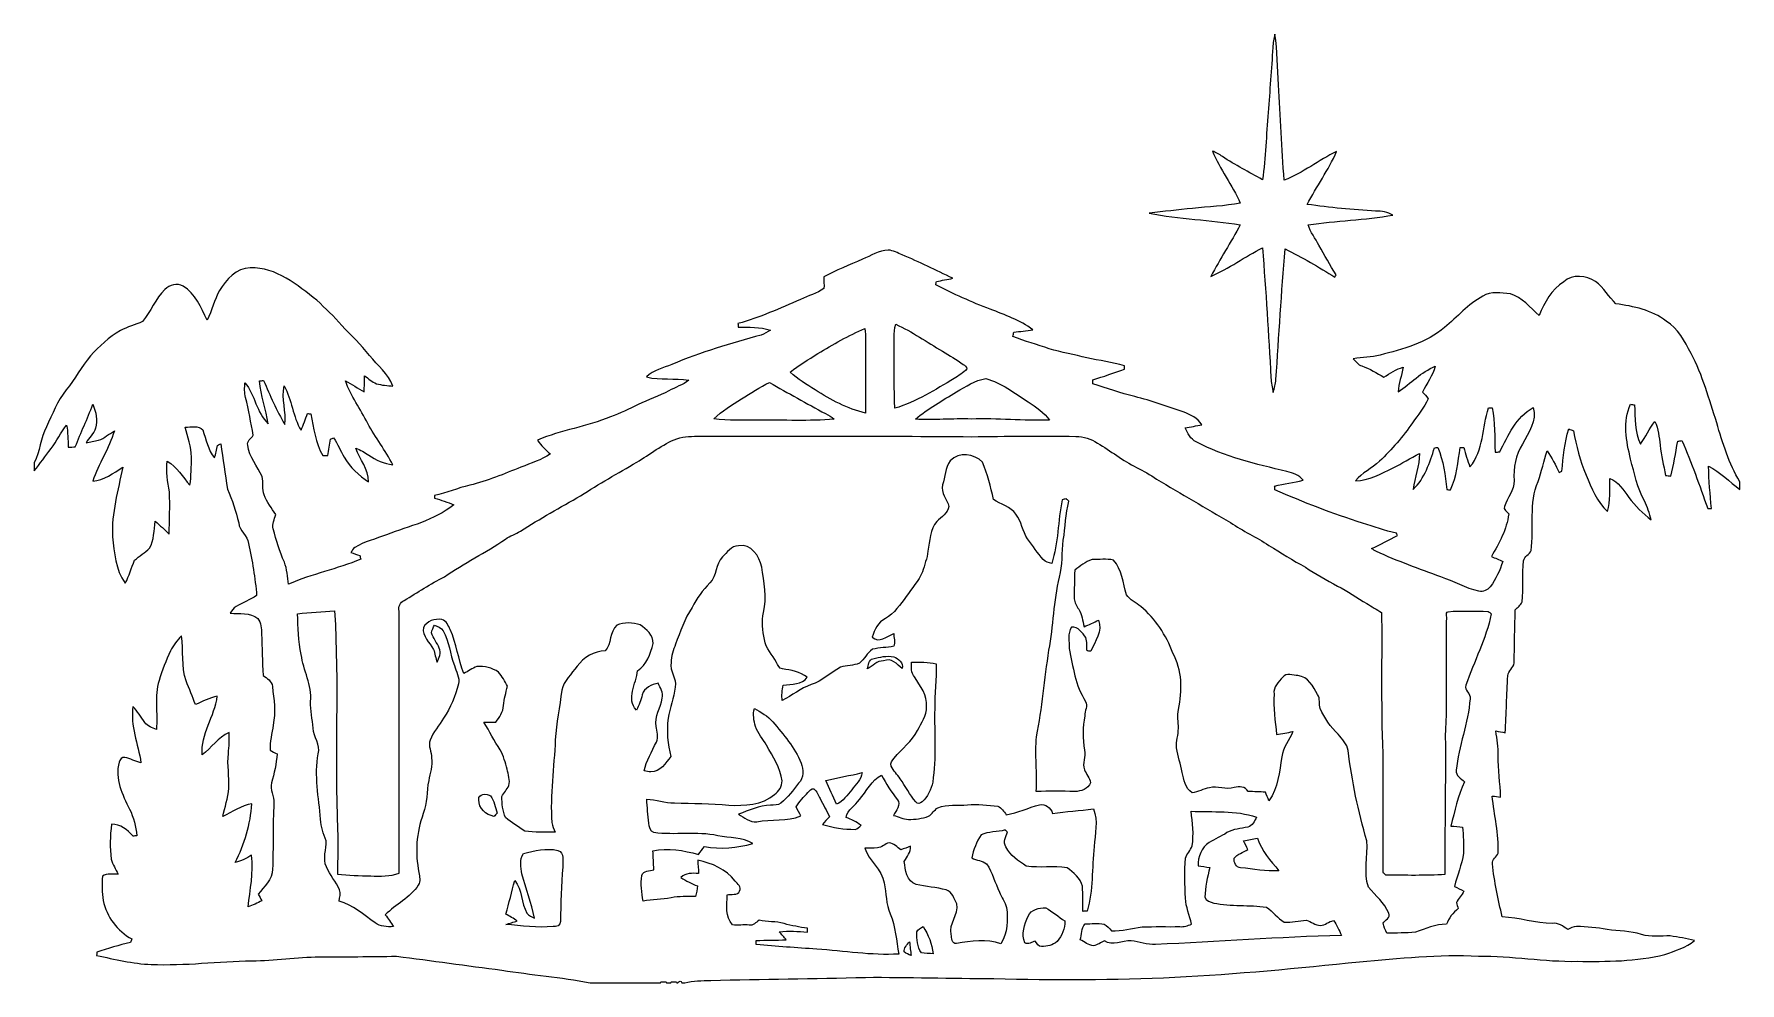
# Model space of a CAD drawing. Header units: centimetres. Extents: x -26.5 to 26.5, y -14.9 to 14.6.
import ezdxf

# ---------------------------------------------------------------- set-up
doc = ezdxf.new("R2010")
doc.units = ezdxf.units.CM
doc.header["$MEASUREMENT"] = 0
doc.layers.add('Camada 1', color=7, linetype='Continuous')

msp = doc.modelspace()

# ---------------------------------------------------------------- linework, layer by layer
at = {"layer": 'Camada 1'}
for points, knots in [([(11.96622, 14.16262), (11.97681, 14.30196), (11.99691, 14.44096), (12.0269, 14.57784), (12.0269, 14.57784), (12.12215, 14.05925), (12.10769, 13.52868), (12.14543, 13.0048), (12.14543, 13.0048), (12.21387, 12.01914), (12.23892, 11.03101), (12.32288, 10.04641), (12.32288, 10.04641), (12.90355, 10.26619), (13.38968, 10.66835), (13.94742, 10.93435), (13.94742, 10.93435), (13.69413, 10.36108), (13.32971, 9.84497), (13.03443, 9.29323), (13.03443, 9.29323), (13.73787, 9.18598), (14.44978, 9.13695), (15.15921, 9.08191), (15.15921, 9.08191), (15.34478, 9.08756), (15.53457, 9.05863), (15.69508, 8.95985), (15.69508, 8.95985), (14.82549, 8.80957), (13.93719, 8.78769), (13.06371, 8.65752), (13.06371, 8.65752), (13.14133, 8.42892), (13.28314, 8.23172), (13.39991, 8.02217), (13.39991, 8.02217), (13.57524, 7.7156), (13.74528, 7.40551), (13.9312, 7.10459), (13.9312, 7.10459), (13.92238, 7.08731), (13.90509, 7.05309), (13.89627, 7.0358), (13.89627, 7.0358), (13.38933, 7.34272), (12.88309, 7.65634), (12.34828, 7.9121), (12.34828, 7.9121), (12.24139, 6.56308), (12.15566, 5.21229), (12.06641, 3.86221), (12.06641, 3.86221), (12.05442, 3.72322), (12.01561, 3.5881), (11.97998, 3.45369), (11.97998, 3.45369), (11.94964, 3.60609), (11.92213, 3.7592), (11.90978, 3.91407), (11.90978, 3.91407), (11.84169, 5.25886), (11.74926, 6.60259), (11.65119, 7.94526), (11.65119, 7.94526), (11.10333, 7.67292), (10.60838, 7.29968), (10.045, 7.05908), (10.045, 7.05908), (10.33463, 7.60166), (10.66941, 8.11812), (10.9601, 8.65999), (10.9601, 8.65999), (10.02418, 8.81839), (9.0671, 8.82333), (8.13788, 9.02088), (8.13788, 9.02088), (8.58273, 9.07556), (9.02935, 9.11966), (9.47526, 9.16975), (9.47526, 9.16975), (9.97021, 9.22338), (10.47115, 9.23537), (10.96081, 9.33309), (10.96081, 9.33309), (10.70786, 9.89013), (10.33463, 10.38437), (10.09297, 10.9474), (10.09297, 10.9474), (10.20339, 10.90225), (10.30887, 10.84686), (10.40695, 10.77771), (10.40695, 10.77771), (10.80558, 10.51313), (11.23209, 10.29582), (11.64661, 10.05805), (11.64661, 10.05805), (11.75738, 10.74949), (11.7602, 11.45152), (11.82652, 12.1472), (11.82652, 12.1472), (11.87309, 12.81889), (11.92918, 13.49022), (11.96622, 14.16262)], [0, 0, 0, 0, 0.03703704, 0.03703704, 0.03703704, 0.03703704, 0.07407407, 0.07407407, 0.07407407, 0.07407407, 0.11111111, 0.11111111, 0.11111111, 0.11111111, 0.14814815, 0.14814815, 0.14814815, 0.14814815, 0.18518519, 0.18518519, 0.18518519, 0.18518519, 0.22222222, 0.22222222, 0.22222222, 0.22222222, 0.25925926, 0.25925926, 0.25925926, 0.25925926, 0.2962963, 0.2962963, 0.2962963, 0.2962963, 0.33333333, 0.33333333, 0.33333333, 0.33333333, 0.37037037, 0.37037037, 0.37037037, 0.37037037, 0.40740741, 0.40740741, 0.40740741, 0.40740741, 0.44444444, 0.44444444, 0.44444444, 0.44444444, 0.48148148, 0.48148148, 0.48148148, 0.48148148, 0.51851852, 0.51851852, 0.51851852, 0.51851852, 0.55555556, 0.55555556, 0.55555556, 0.55555556, 0.59259259, 0.59259259, 0.59259259, 0.59259259, 0.62962963, 0.62962963, 0.62962963, 0.62962963, 0.66666667, 0.66666667, 0.66666667, 0.66666667, 0.7037037, 0.7037037, 0.7037037, 0.7037037, 0.74074074, 0.74074074, 0.74074074, 0.74074074, 0.77777778, 0.77777778, 0.77777778, 0.77777778, 0.81481481, 0.81481481, 0.81481481, 0.81481481, 0.85185185, 0.85185185, 0.85185185, 0.85185185, 0.88888889, 0.88888889, 0.88888889, 0.88888889, 0.92592593, 0.92592593, 0.92592593, 0.92592593, 1, 1, 1, 1]), ([(-0.76341, 7.59037), (-0.49953, 7.69338), (-0.25224, 7.86165), (0.04022, 7.87259), (0.04022, 7.87259), (0.19438, 7.86765), (0.32914, 7.78228), (0.46778, 7.72442), (0.46778, 7.72442), (1.00542, 7.5124), (1.51765, 7.24288), (2.04082, 6.99876), (2.04082, 6.99876), (1.87254, 6.96172), (1.70356, 6.93138), (1.53388, 6.90421), (1.53388, 6.90421), (1.52647, 6.86894), (1.51906, 6.83331), (1.51236, 6.79768), (1.51236, 6.79768), (2.06022, 6.51087), (2.62255, 6.25722), (3.20287, 6.04308), (3.20287, 6.04308), (3.65372, 5.8547), (4.13103, 5.70442), (4.52191, 5.40103), (4.52191, 5.40103), (4.32717, 5.36328), (4.12785, 5.35058), (3.93136, 5.328), (3.93136, 5.328), (3.92359, 5.28391), (3.91583, 5.24016), (3.90878, 5.19571), (3.90878, 5.19571), (4.27426, 5.04049), (4.6609, 4.94383), (5.03449, 4.80977), (5.03449, 4.80977), (5.80531, 4.59952), (6.59306, 4.46017), (7.37235, 4.28625), (7.37235, 4.28625), (7.37235, 4.25909), (7.37235, 4.20511), (7.37235, 4.17795), (7.37235, 4.17795), (7.04356, 4.07247), (6.72324, 3.94088), (6.38986, 3.85092), (6.38986, 3.85092), (6.38739, 3.80824), (6.38528, 3.76555), (6.38387, 3.72251), (6.38387, 3.72251), (6.81814, 3.58881), (7.24606, 3.43288), (7.68879, 3.32634), (7.68879, 3.32634), (8.19785, 3.20358), (8.69033, 3.02295), (9.18528, 2.85186), (9.18528, 2.85186), (9.40682, 2.76684), (9.64636, 2.66912), (9.76948, 2.45145), (9.76948, 2.45145), (9.59591, 2.41547), (9.41987, 2.39324), (9.24701, 2.35479), (9.24701, 2.35479), (9.33697, 2.19322), (9.40964, 1.99919), (9.59591, 1.92581), (9.59591, 1.92581), (10.4641, 1.44463), (11.44835, 1.24037), (12.40226, 0.99977), (12.40226, 0.99977), (12.59205, 0.95956), (12.78537, 0.88688), (12.9092, 0.72919), (12.9092, 0.72919), (12.61498, 0.66922), (12.31935, 0.61666), (12.0262, 0.55174), (12.0262, 0.55174), (12.02725, 0.52317), (12.02972, 0.46637), (12.03113, 0.43815), (12.03113, 0.43815), (12.91978, 0.04304), (13.82924, -0.30586), (14.75599, -0.60184), (14.75599, -0.60184), (15.10383, -0.70767), (15.44496, -0.84243), (15.80445, -0.9077), (15.80445, -0.9077), (15.81538, -0.9338), (15.82667, -0.96026), (15.83866, -0.98707), (15.83866, -0.98707), (15.56491, -1.1116), (15.30668, -1.26753), (15.03186, -1.38959), (15.03186, -1.38959), (15.08055, -1.42064), (15.12923, -1.45203), (15.18073, -1.4799), (15.18073, -1.4799), (15.83408, -1.77729), (16.50965, -2.02212), (17.18345, -2.26942), (17.18345, -2.26942), (17.58103, -2.40489), (17.94828, -2.62149), (18.36032, -2.71463), (18.36032, -2.71463), (18.49297, -2.74285), (18.63161, -2.68005), (18.7131, -2.57493), (18.7131, -2.57493), (18.89901, -2.34562), (19.00379, -2.06375), (19.10574, -1.78999), (19.10574, -1.78999), (18.98756, -1.73673), (18.86903, -1.68557), (18.7519, -1.63266), (18.7519, -1.63266), (18.98827, -1.22238), (19.22533, -0.79234), (19.28848, -0.31644), (19.28848, -0.31644), (19.23944, -0.24377), (19.11103, -0.18274), (19.15301, -0.08008), (19.15301, -0.08008), (19.25003, 0.18662), (19.46134, 0.42333), (19.45711, 0.72143), (19.45711, 0.72143), (19.41477, 1.1176), (19.51108, 1.51448), (19.71781, 1.85314), (19.71781, 1.85314), (19.88926, 2.19604), (20.17607, 2.57951), (20.04272, 2.98485), (20.04272, 2.98485), (19.51708, 2.69769), (19.27013, 2.11667), (19.00767, 1.60973), (19.00767, 1.60973), (18.95969, 1.60831), (18.91242, 1.6069), (18.86585, 1.60514), (18.86585, 1.60514), (18.85174, 2.06551), (18.8588, 2.52765), (18.77201, 2.98203), (18.77201, 2.98203), (18.74379, 2.98097), (18.68699, 2.97886), (18.65877, 2.9778), (18.65877, 2.9778), (18.46827, 2.36573), (18.50955, 1.66582), (18.08445, 1.14582), (18.08445, 1.14582), (18.01037, 1.34267), (17.94863, 1.54411), (17.89007, 1.7459), (17.89007, 1.7459), (17.8629, 1.74625), (17.80822, 1.7466), (17.78106, 1.74696), (17.78106, 1.74696), (17.71438, 1.30387), (17.67487, 0.84455), (17.48155, 0.43356), (17.48155, 0.43356), (17.45262, 0.43603), (17.39441, 0.44097), (17.36549, 0.44344), (17.36549, 0.44344), (17.32492, 0.88829), (17.25718, 1.33597), (17.08644, 1.75119), (17.08644, 1.75119), (17.06069, 1.74801), (17.00918, 1.74237), (16.98343, 1.73919), (16.98343, 1.73919), (16.83879, 1.27917), (16.68286, 0.78775), (16.32303, 0.44732), (16.32303, 0.44732), (16.36183, 0.82444), (16.52482, 1.17687), (16.51882, 1.56104), (16.51882, 1.56104), (16.23801, 1.42452), (15.97907, 1.24672), (15.69755, 1.11231), (15.69755, 1.11231), (15.33031, 0.93451), (14.94966, 0.72566), (14.53233, 0.71332), (14.53233, 0.71332), (14.73729, 0.96591), (15.04597, 1.09643), (15.27634, 1.32151), (15.27634, 1.32151), (15.66086, 1.68169), (16.00553, 2.08351), (16.30539, 2.51707), (16.30539, 2.51707), (16.47155, 2.75978), (16.6691, 2.98768), (16.78799, 3.25931), (16.78799, 3.25931), (16.74213, 3.3401), (16.67122, 3.40148), (16.60843, 3.46816), (16.60843, 3.46816), (16.75095, 3.73027), (16.92451, 3.97969), (17.00812, 4.26932), (17.00812, 4.26932), (16.5728, 4.09081), (16.24365, 3.73556), (15.85913, 3.47627), (15.85913, 3.47627), (15.87465, 3.73627), (15.95967, 3.98427), (16.01576, 4.23721), (16.01576, 4.23721), (15.79316, 4.1843), (15.60548, 4.05095), (15.41745, 3.92818), (15.41745, 3.92818), (15.19696, 4.06294), (14.97118, 4.18783), (14.72918, 4.27884), (14.72918, 4.27884), (14.61664, 4.31906), (14.53868, 4.4129), (14.46636, 4.50286), (14.46636, 4.50286), (14.74329, 4.54307), (15.02657, 4.54025), (15.29821, 4.61716), (15.29821, 4.61716), (15.99953, 4.79143), (16.73684, 4.99286), (17.29528, 5.47652), (17.29528, 5.47652), (17.69322, 5.79508), (18.028, 6.19689), (18.48027, 6.44419), (18.48027, 6.44419), (18.73885, 6.59977), (19.05318, 6.55461), (19.33752, 6.51475), (19.33752, 6.51475), (19.70828, 6.41103), (19.94994, 6.09141), (20.22722, 5.84623), (20.22722, 5.84623), (20.39444, 6.24875), (20.61633, 6.65021), (20.99451, 6.89151), (20.99451, 6.89151), (21.27109, 7.12788), (21.69337, 7.09507), (21.98264, 6.90033), (21.98264, 6.90033), (22.23523, 6.71089), (22.38728, 6.41914), (22.61482, 6.20642), (22.61482, 6.20642), (23.15739, 6.13057), (23.72642, 6.01486), (24.17022, 5.66914), (24.17022, 5.66914), (24.54804, 5.44724), (24.74207, 5.04014), (24.9421, 4.66972), (24.9421, 4.66972), (25.31145, 3.99344), (25.49807, 3.24062), (25.7422, 2.51531), (25.7422, 2.51531), (25.91964, 1.88313), (26.12037, 1.25236), (26.45834, 0.68439), (26.45834, 0.68439), (26.45834, 0.68439), (26.45834, 0.43991), (26.45834, 0.43991), (26.45834, 0.43991), (26.14366, 0.69286), (25.84415, 0.97261), (25.48925, 1.16875), (25.48925, 1.16875), (25.48855, 0.72778), (25.54005, 0.28998), (25.57427, -0.14887), (25.57427, -0.14887), (25.53547, -0.14605), (25.49737, -0.14323), (25.45997, -0.14076), (25.45997, -0.14076), (25.20527, 0.5648), (24.96467, 1.27706), (24.65811, 1.96215), (24.65811, 1.96215), (24.61542, 1.95545), (24.57344, 1.94874), (24.53217, 1.94169), (24.53217, 1.94169), (24.46055, 1.57974), (24.40834, 1.21391), (24.31345, 0.85725), (24.31345, 0.85725), (24.25947, 0.86501), (24.20655, 0.87277), (24.15399, 0.88053), (24.15399, 0.88053), (24.09084, 1.19063), (24.01782, 1.49931), (23.98713, 1.81469), (23.98713, 1.81469), (23.9455, 2.0634), (23.94056, 2.3301), (23.81497, 2.55517), (23.81497, 2.55517), (23.64493, 2.33433), (23.54051, 2.07186), (23.37047, 1.85138), (23.37047, 1.85138), (23.20361, 2.23414), (23.20608, 2.65818), (23.19197, 3.06846), (23.19197, 3.06846), (23.14963, 3.07622), (23.10765, 3.08398), (23.06673, 3.09139), (23.06673, 3.09139), (22.82261, 2.55729), (22.93303, 1.93922), (23.06743, 1.38994), (23.06743, 1.38994), (23.18562, 0.94933), (23.27804, 0.49354), (23.495, 0.08784), (23.495, 0.08784), (23.59307, -0.09737), (23.65305, -0.29739), (23.71055, -0.49883), (23.71055, -0.49883), (23.4435, -0.30268), (23.20361, -0.06844), (23.00958, 0.20038), (23.00958, 0.20038), (22.84095, 0.41875), (22.69843, 0.68968), (22.42362, 0.78669), (22.42362, 0.78669), (22.41056, 0.44415), (22.44796, 0.09349), (22.352, -0.24024), (22.352, -0.24024), (22.02074, 0.06033), (21.85776, 0.49107), (21.68666, 0.89359), (21.68666, 0.89359), (21.49757, 1.33279), (21.38468, 1.79952), (21.29437, 2.26766), (21.29437, 2.26766), (21.24569, 2.28635), (21.19736, 2.30505), (21.15009, 2.32339), (21.15009, 2.32339), (21.01638, 1.90112), (20.98111, 1.45627), (20.93807, 1.01741), (20.93807, 1.01741), (20.90808, 1.00083), (20.87845, 0.9839), (20.84917, 0.96696), (20.84917, 0.96696), (20.74051, 1.1998), (20.62798, 1.43334), (20.47734, 1.64218), (20.47734, 1.64218), (20.36868, 1.33103), (20.31436, 1.00365), (20.19865, 0.69462), (20.19865, 0.69462), (19.91501, 0.01482), (20.06459, -0.74471), (19.98663, -1.4545), (19.98663, -1.4545), (19.92348, -1.57127), (19.77602, -1.63054), (19.74497, -1.76706), (19.74497, -1.76706), (19.69735, -2.1911), (19.7425, -2.61973), (19.70546, -3.04483), (19.70546, -3.04483), (19.66242, -3.14537), (19.56047, -3.20993), (19.49097, -3.29248), (19.49097, -3.29248), (19.46522, -3.8414), (19.47757, -4.39173), (19.45252, -4.94065), (19.45252, -4.94065), (19.43841, -5.09411), (19.2719, -5.18231), (19.25743, -5.33682), (19.25743, -5.33682), (19.22145, -5.92526), (19.21545, -6.5151), (19.17912, -7.10353), (19.17912, -7.10353), (19.08246, -7.0866), (18.98615, -7.0679), (18.89019, -7.04991), (18.89019, -7.04991), (18.91806, -7.30426), (18.96498, -7.55826), (18.95898, -7.81544), (18.95898, -7.81544), (18.95052, -8.24618), (19.0246, -8.67198), (19.03413, -9.10237), (19.03413, -9.10237), (18.94805, -9.09108), (18.86268, -9.0805), (18.7773, -9.07133), (18.7773, -9.07133), (18.83163, -9.66364), (18.9932, -10.24643), (18.95722, -10.84545), (18.95722, -10.84545), (18.91348, -10.96328), (18.75578, -11.03277), (18.78224, -11.17424), (18.78224, -11.17424), (18.83657, -11.72986), (18.96287, -12.27667), (19.08457, -12.821), (19.08457, -12.821), (19.6081, -12.85205), (20.11468, -13.01115), (20.63997, -13.02279), (20.63997, -13.02279), (20.82835, -12.98998), (20.96947, -13.1191), (21.11587, -13.21012), (21.11587, -13.21012), (21.20336, -13.16849), (21.29332, -13.11804), (21.39421, -13.12086), (21.39421, -13.12086), (21.70924, -13.12616), (22.02603, -13.15685), (22.33754, -13.21259), (22.33754, -13.21259), (22.69243, -13.27009), (23.05967, -13.25351), (23.4054, -13.36428), (23.4054, -13.36428), (23.69644, -13.46024), (24.00053, -13.41085), (24.29933, -13.41191), (24.29933, -13.41191), (24.55087, -13.44613), (24.80204, -13.49904), (25.04969, -13.55866), (25.04969, -13.55866), (24.7844, -13.7735), (24.44785, -13.87122), (24.13318, -13.98905), (24.13318, -13.98905), (23.24418, -14.20601), (22.32307, -14.2106), (21.41361, -14.19966), (21.41361, -14.19966), (20.38809, -14.21553), (19.37315, -14.02715), (18.34797, -14.04056), (18.34797, -14.04056), (17.11607, -13.96295), (15.88629, -14.1164), (14.66039, -14.21236), (14.66039, -14.21236), (12.75221, -14.41168), (10.84157, -14.59653), (8.92528, -14.69425), (8.92528, -14.69425), (7.05697, -14.77363), (5.18548, -14.79056), (3.31646, -14.73059), (3.31646, -14.73059), (1.9872, -14.73623), (0.65828, -14.68614), (-0.67063, -14.69778), (-0.67063, -14.69778), (-2.26942, -14.74611), (-3.86927, -14.75035), (-5.46806, -14.79268), (-5.46806, -14.79268), (-5.73899, -14.80185), (-6.0138, -14.7955), (-6.27627, -14.86958), (-6.27627, -14.86958), (-6.27627, -14.86958), (-6.36834, -14.86958), (-6.36834, -14.86958), (-6.36834, -14.86958), (-6.35953, -14.78492), (-6.471, -14.80714), (-6.48653, -14.86958), (-6.48653, -14.86958), (-6.48653, -14.86958), (-6.51722, -14.86958), (-6.51722, -14.86958), (-6.51722, -14.86958), (-6.51722, -14.86958), (-6.52674, -14.83607), (-6.52674, -14.83607), (-6.52674, -14.83607), (-6.52674, -14.83607), (-6.69572, -14.83572), (-6.69572, -14.83572), (-6.69572, -14.83572), (-6.69572, -14.83572), (-6.70489, -14.86958), (-6.70489, -14.86958), (-6.70489, -14.86958), (-6.70489, -14.86958), (-6.83895, -14.86958), (-6.83895, -14.86958), (-6.83895, -14.86958), (-6.83895, -14.86958), (-6.84812, -14.83572), (-6.84812, -14.83572), (-6.84812, -14.83572), (-6.84812, -14.83572), (-7.01675, -14.83572), (-7.01675, -14.83572), (-7.01675, -14.83572), (-7.01675, -14.83572), (-7.02628, -14.86958), (-7.02628, -14.86958), (-7.02628, -14.86958), (-7.02628, -14.86958), (-9.2135, -14.86958), (-9.2135, -14.86958), (-9.2135, -14.86958), (-10.11626, -14.68967), (-11.03736, -14.61841), (-11.94647, -14.47447), (-11.94647, -14.47447), (-13.03796, -14.33724), (-14.12628, -14.17355), (-15.21848, -14.04197), (-15.21848, -14.04197), (-16.014, -14.05678), (-16.80951, -14.05643), (-17.60502, -14.06349), (-17.60502, -14.06349), (-18.30599, -14.06631), (-19.00097, -14.17673), (-19.70193, -14.18273), (-19.70193, -14.18273), (-20.74333, -14.19401), (-21.78015, -14.34218), (-22.82261, -14.29561), (-22.82261, -14.29561), (-23.39763, -14.27727), (-23.95714, -14.13087), (-24.51841, -14.02045), (-24.51841, -14.02045), (-24.517, -13.9954), (-24.51418, -13.94531), (-24.51277, -13.92026), (-24.51277, -13.92026), (-24.16881, -13.80525), (-23.82344, -13.6906), (-23.46748, -13.61758), (-23.46748, -13.61758), (-23.45302, -13.58018), (-23.4382, -13.54314), (-23.42374, -13.5068), (-23.42374, -13.5068), (-23.87459, -13.25492), (-24.21361, -12.821), (-24.3145, -12.31124), (-24.3145, -12.31124), (-24.34731, -12.06218), (-24.36389, -11.80818), (-24.33708, -11.55876), (-24.33708, -11.55876), (-24.19315, -11.46493), (-24.01217, -11.50338), (-23.85025, -11.48997), (-23.85025, -11.48997), (-23.92398, -11.33934), (-24.02382, -11.19858), (-24.06333, -11.03418), (-24.06333, -11.03418), (-24.12012, -10.674), (-24.0979, -10.30746), (-24.05909, -9.94692), (-24.05909, -9.94692), (-23.77475, -9.93316), (-23.56132, -10.12049), (-23.3867, -10.31769), (-23.3867, -10.31769), (-23.35812, -10.31346), (-23.30133, -10.30499), (-23.27275, -10.30076), (-23.27275, -10.30076), (-23.30521, -10.01607), (-23.36518, -9.73208), (-23.49853, -9.47702), (-23.49853, -9.47702), (-23.7176, -9.02935), (-23.9649, -8.53123), (-23.8192, -8.02005), (-23.8192, -8.02005), (-23.79522, -7.94738), (-23.73313, -7.84507), (-23.64352, -7.87012), (-23.64352, -7.87012), (-23.47242, -7.91175), (-23.31403, -7.99394), (-23.14363, -8.03875), (-23.14363, -8.03875), (-23.23112, -7.45455), (-23.48054, -6.88728), (-23.39199, -6.2865), (-23.39199, -6.2865), (-23.26182, -6.44666), (-23.14222, -6.61599), (-23.02369, -6.78498), (-23.02369, -6.78498), (-22.94079, -6.90598), (-22.79368, -6.94866), (-22.66527, -7.00264), (-22.66527, -7.00264), (-22.61023, -6.49781), (-22.74641, -5.97853), (-22.5799, -5.48711), (-22.5799, -5.48711), (-22.50158, -5.16573), (-22.35976, -4.86728), (-22.22394, -4.56777), (-22.22394, -4.56777), (-22.14598, -4.38926), (-22.01827, -4.23863), (-21.88528, -4.09893), (-21.88528, -4.09893), (-21.81931, -4.56283), (-21.89833, -5.04825), (-21.74452, -5.49804), (-21.74452, -5.49804), (-21.64115, -5.7404), (-21.54485, -5.98558), (-21.45418, -6.23288), (-21.45418, -6.23288), (-21.23475, -6.13128), (-21.01674, -6.02051), (-20.7772, -5.97182), (-20.7772, -5.97182), (-20.84952, -6.60012), (-21.29896, -7.14058), (-21.24393, -7.7911), (-21.24393, -7.7911), (-20.9543, -7.57414), (-20.74757, -7.24711), (-20.40678, -7.09965), (-20.40678, -7.09965), (-20.40008, -7.31591), (-20.40996, -7.53251), (-20.43148, -7.74841), (-20.43148, -7.74841), (-20.47381, -8.1086), (-20.39726, -8.46949), (-20.42054, -8.83073), (-20.42054, -8.83073), (-20.43995, -9.13095), (-20.5419, -9.41564), (-20.60787, -9.70703), (-20.60787, -9.70703), (-20.31224, -9.55957), (-20.03143, -9.37048), (-19.70052, -9.3084), (-19.70052, -9.3084), (-19.74744, -9.9434), (-19.9323, -10.56534), (-20.21734, -11.13367), (-20.21734, -11.13367), (-20.03496, -11.09169), (-19.8748, -10.99256), (-19.7097, -10.9093), (-19.7097, -10.9093), (-19.64902, -11.44799), (-19.75873, -11.97822), (-19.82258, -12.51021), (-19.82258, -12.51021), (-19.67336, -12.46117), (-19.53295, -12.39061), (-19.39255, -12.32112), (-19.39255, -12.32112), (-19.4303, -12.25409), (-19.46769, -12.18741), (-19.50473, -12.12039), (-19.50473, -12.12039), (-19.33505, -11.87768), (-19.05141, -11.6653), (-19.06164, -11.34075), (-19.06164, -11.34075), (-19.03448, -10.65706), (-19.05565, -9.97268), (-19.01966, -9.28935), (-19.01966, -9.28935), (-19.00837, -9.07627), (-19.15548, -8.87483), (-19.09022, -8.6614), (-19.09022, -8.6614), (-19.00696, -8.36789), (-18.94699, -8.06768), (-18.91842, -7.76429), (-18.91842, -7.76429), (-18.99391, -7.7276), (-19.06693, -7.68809), (-19.13749, -7.64505), (-19.13749, -7.64505), (-19.15054, -7.38293), (-19.07293, -7.12505), (-19.0433, -6.86611), (-19.0433, -6.86611), (-18.96251, -6.47241), (-19.01296, -6.06601), (-19.06799, -5.67337), (-19.06799, -5.67337), (-19.07575, -5.49628), (-19.23556, -5.41902), (-19.35692, -5.32765), (-19.35692, -5.32765), (-19.37667, -4.89761), (-19.3862, -4.46723), (-19.40066, -4.03719), (-19.40066, -4.03719), (-19.39643, -3.87033), (-19.42571, -3.69641), (-19.51814, -3.55494), (-19.51814, -3.55494), (-19.76191, -3.36091), (-20.08752, -3.43076), (-20.37645, -3.39372), (-20.37645, -3.39372), (-20.32776, -3.3147), (-20.27767, -3.23003), (-20.19159, -3.18664), (-20.19159, -3.18664), (-19.98239, -3.06987), (-19.76579, -2.96686), (-19.55624, -2.8508), (-19.55624, -2.8508), (-19.59716, -2.30611), (-19.69276, -1.76671), (-19.80847, -1.23366), (-19.80847, -1.23366), (-19.82682, -0.98037), (-20.09105, -0.84737), (-20.11257, -0.59514), (-20.11257, -0.59514), (-20.19441, -0.2353), (-20.30413, 0.11677), (-20.45829, 0.45226), (-20.45829, 0.45226), (-20.53484, 0.92146), (-20.60293, 1.39277), (-20.6696, 1.86373), (-20.6696, 1.86373), (-20.70135, 1.8475), (-20.73275, 1.83092), (-20.7645, 1.81398), (-20.7645, 1.81398), (-20.79237, 1.6824), (-20.81989, 1.54975), (-20.86751, 1.42346), (-20.86751, 1.42346), (-21.0633, 1.67958), (-21.1261, 1.99602), (-21.22523, 2.29341), (-21.22523, 2.29341), (-21.36034, 2.44334), (-21.58965, 2.37808), (-21.76992, 2.37737), (-21.76992, 2.37737), (-21.69513, 2.07116), (-21.57765, 1.76918), (-21.5773, 1.44956), (-21.5773, 1.44956), (-21.57801, 1.15852), (-21.58753, 0.86607), (-21.62422, 0.57679), (-21.62422, 0.57679), (-21.85035, 0.83467), (-22.02286, 1.14547), (-22.32801, 1.32433), (-22.32801, 1.32433), (-22.3707, 1.00401), (-22.31425, 0.68615), (-22.2631, 0.37077), (-22.2631, 0.37077), (-22.23805, -0.06809), (-22.26063, -0.50835), (-22.26839, -0.94756), (-22.26839, -0.94756), (-22.40739, -0.80716), (-22.54885, -0.66887), (-22.70196, -0.54398), (-22.70196, -0.54398), (-22.74464, -0.82374), (-22.73194, -1.12395), (-22.87799, -1.37583), (-22.87799, -1.37583), (-23.01452, -1.52224), (-23.20008, -1.61255), (-23.34119, -1.75366), (-23.34119, -1.75366), (-23.44526, -1.98649), (-23.50206, -2.24049), (-23.63223, -2.46239), (-23.63223, -2.46239), (-23.93915, -2.04893), (-23.96631, -1.51553), (-24.0277, -1.02341), (-24.0277, -1.02341), (-24.06015, -0.29175), (-23.85413, 0.42298), (-23.70773, 1.13383), (-23.70773, 1.13383), (-23.99842, 0.95038), (-24.28593, 0.73589), (-24.64047, 0.70238), (-24.64047, 0.70238), (-24.46232, 1.24143), (-24.12894, 1.71379), (-23.96949, 2.25989), (-23.96949, 2.25989), (-24.13635, 2.17135), (-24.2757, 2.03129), (-24.4595, 1.97626), (-24.4595, 1.97626), (-24.58791, 1.94381), (-24.71808, 1.91946), (-24.8479, 1.89442), (-24.8479, 1.89442), (-24.74842, 2.04399), (-24.61295, 2.17276), (-24.55369, 2.34597), (-24.55369, 2.34597), (-24.47819, 2.59503), (-24.53358, 2.85821), (-24.64118, 3.08751), (-24.64118, 3.08751), (-24.8031, 2.63913), (-25.00983, 2.20945), (-25.18057, 1.76495), (-25.18057, 1.76495), (-25.2349, 1.76354), (-25.34285, 1.76107), (-25.39683, 1.75966), (-25.39683, 1.75966), (-25.41552, 1.98684), (-25.40282, 2.21686), (-25.45362, 2.44087), (-25.45362, 2.44087), (-25.63319, 2.21156), (-25.7549, 1.94416), (-25.93234, 1.71379), (-25.93234, 1.71379), (-26.10838, 1.48484), (-26.27101, 1.24495), (-26.45834, 1.02482), (-26.45834, 1.02482), (-26.45834, 1.02482), (-26.45834, 1.27564), (-26.45834, 1.27564), (-26.45834, 1.27564), (-26.26925, 1.62454), (-26.26219, 2.03659), (-26.07839, 2.38831), (-26.07839, 2.38831), (-25.88648, 2.77742), (-25.74008, 3.19758), (-25.46315, 3.53766), (-25.46315, 3.53766), (-25.1968, 3.87668), (-24.97949, 4.25062), (-24.7142, 4.58999), (-24.7142, 4.58999), (-24.43833, 4.88915), (-24.13741, 5.17666), (-23.77969, 5.37633), (-23.77969, 5.37633), (-23.56415, 5.49628), (-23.3165, 5.54531), (-23.09989, 5.66067), (-23.09989, 5.66067), (-22.83707, 5.96865), (-22.69702, 6.36729), (-22.40033, 6.64916), (-22.40033, 6.64916), (-22.26098, 6.79909), (-22.0211, 6.86788), (-21.83765, 6.75605), (-21.83765, 6.75605), (-21.4503, 6.5338), (-21.28344, 6.08048), (-21.0887, 5.70371), (-21.0887, 5.70371), (-20.93877, 5.99934), (-20.8661, 6.32778), (-20.70947, 6.61988), (-20.70947, 6.61988), (-20.4918, 6.95854), (-20.19547, 7.31449), (-19.75626, 7.32155), (-19.75626, 7.32155), (-18.94064, 7.34836), (-18.294, 6.78286), (-17.68757, 6.31719), (-17.68757, 6.31719), (-17.42616, 6.06178), (-17.1517, 5.81836), (-16.91499, 5.53826), (-16.91499, 5.53826), (-16.62148, 5.23205), (-16.31703, 4.93501), (-16.05104, 4.6034), (-16.05104, 4.6034), (-15.80162, 4.29436), (-15.46931, 4.0386), (-15.32537, 3.65584), (-15.32537, 3.65584), (-15.49753, 3.67101), (-15.67286, 3.67771), (-15.83937, 3.7278), (-15.83937, 3.7278), (-15.9766, 3.78213), (-16.0842, 3.88761), (-16.2052, 3.96875), (-16.2052, 3.96875), (-16.21049, 3.80541), (-16.21085, 3.64137), (-16.22002, 3.47804), (-16.22002, 3.47804), (-16.4204, 3.58105), (-16.6056, 3.71087), (-16.80351, 3.81811), (-16.80351, 3.81811), (-16.63735, 3.34504), (-16.33255, 2.94076), (-16.10889, 2.4952), (-16.10889, 2.4952), (-15.87359, 2.05317), (-15.55785, 1.65876), (-15.33278, 1.21179), (-15.33278, 1.21179), (-15.59983, 1.25095), (-15.85525, 1.35643), (-16.07891, 1.50707), (-16.07891, 1.50707), (-16.20555, 1.5935), (-16.3382, 1.67252), (-16.48248, 1.72579), (-16.48248, 1.72579), (-16.35725, 1.37089), (-16.07855, 1.07844), (-16.08067, 0.68016), (-16.08067, 0.68016), (-16.38053, 0.883), (-16.66099, 1.13101), (-16.84338, 1.44815), (-16.84338, 1.44815), (-16.94709, 1.64924), (-17.04622, 1.85279), (-17.16934, 2.04258), (-17.16934, 2.04258), (-17.19227, 2.03412), (-17.23849, 2.01718), (-17.26177, 2.00872), (-17.26177, 2.00872), (-17.2907, 1.83938), (-17.31751, 1.66934), (-17.34961, 1.50036), (-17.34961, 1.50036), (-17.40112, 1.49966), (-17.45262, 1.4986), (-17.50413, 1.49754), (-17.50413, 1.49754), (-17.72532, 1.89336), (-17.7927, 2.34844), (-17.8749, 2.78765), (-17.8749, 2.78765), (-17.90982, 2.79329), (-17.9444, 2.79894), (-17.97897, 2.80423), (-17.97897, 2.80423), (-18.04388, 2.62961), (-18.1042, 2.45251), (-18.17899, 2.28141), (-18.17899, 2.28141), (-18.43582, 2.70863), (-18.45769, 3.22615), (-18.70216, 3.65866), (-18.70216, 3.65866), (-18.78824, 3.26178), (-18.63125, 2.85891), (-18.68064, 2.4578), (-18.68064, 2.4578), (-18.935, 2.89666), (-19.13996, 3.36233), (-19.33963, 3.82799), (-19.33963, 3.82799), (-19.38302, 3.8227), (-19.42642, 3.81741), (-19.46981, 3.81176), (-19.46981, 3.81176), (-19.42253, 3.36021), (-19.2592, 2.93264), (-19.19782, 2.48426), (-19.19782, 2.48426), (-19.55906, 2.83281), (-19.60422, 3.37326), (-19.91678, 3.75779), (-19.91678, 3.75779), (-19.93406, 3.60433), (-19.93653, 3.44664), (-19.89914, 3.29565), (-19.89914, 3.29565), (-19.80001, 2.91006), (-19.73263, 2.51707), (-19.66066, 2.12549), (-19.66066, 2.12549), (-19.72628, 2.032), (-19.86492, 1.94628), (-19.83282, 1.81575), (-19.83282, 1.81575), (-19.78166, 1.44851), (-19.53437, 1.16558), (-19.37914, 0.84279), (-19.37914, 0.84279), (-19.3421, 0.65581), (-19.39608, 0.45649), (-19.3234, 0.27587), (-19.3234, 0.27587), (-19.23521, 0.05433), (-19.08563, -0.13511), (-18.96145, -0.3369), (-18.96145, -0.3369), (-18.99955, -0.47907), (-19.08845, -0.6283), (-19.04118, -0.78034), (-19.04118, -0.78034), (-18.94029, -1.12854), (-18.84327, -1.48026), (-18.69546, -1.81222), (-18.69546, -1.81222), (-18.60621, -2.02883), (-18.60727, -2.26801), (-18.56564, -2.49661), (-18.56564, -2.49661), (-17.84209, -2.17064), (-17.05257, -2.02953), (-16.32373, -1.71873), (-16.32373, -1.71873), (-16.33432, -1.68169), (-16.3449, -1.64465), (-16.35548, -1.60796), (-16.35548, -1.60796), (-16.44685, -1.5748), (-16.53928, -1.54587), (-16.62853, -1.50848), (-16.62853, -1.50848), (-16.60208, -1.45098), (-16.5668, -1.39418), (-16.51106, -1.36102), (-16.51106, -1.36102), (-16.21049, -1.16734), (-15.85666, -1.08761), (-15.52575, -0.96273), (-15.52575, -0.96273), (-14.81773, -0.68898), (-14.04867, -0.51611), (-13.44225, -0.03387), (-13.44225, -0.03387), (-13.63169, 0.05539), (-13.83277, 0.11606), (-14.03385, 0.17251), (-14.03385, 0.17251), (-14.03526, 0.19332), (-14.03773, 0.2353), (-14.03879, 0.25612), (-14.03879, 0.25612), (-13.66767, 0.34219), (-13.31419, 0.48824), (-12.94377, 0.57714), (-12.94377, 0.57714), (-12.39802, 0.71261), (-11.87697, 0.92886), (-11.35592, 1.13665), (-11.35592, 1.13665), (-11.04371, 1.25624), (-10.72409, 1.36419), (-10.44116, 1.54728), (-10.44116, 1.54728), (-10.59533, 1.66829), (-10.73397, 1.8094), (-10.83875, 1.9752), (-10.83875, 1.9752), (-10.10991, 2.29588), (-9.30628, 2.38407), (-8.57673, 2.70016), (-8.57673, 2.70016), (-8.28463, 2.80988), (-7.99888, 2.93688), (-7.72054, 3.07904), (-7.72054, 3.07904), (-7.41116, 3.23744), (-7.07531, 3.33728), (-6.76981, 3.50414), (-6.76981, 3.50414), (-6.56449, 3.61633), (-6.33765, 3.69076), (-6.14962, 3.83328), (-6.14962, 3.83328), (-6.58213, 3.9176), (-7.03192, 3.82129), (-7.45808, 3.93876), (-7.45808, 3.93876), (-7.24394, 4.15114), (-6.93914, 4.21181), (-6.67138, 4.32717), (-6.67138, 4.32717), (-5.77603, 4.70535), (-4.83976, 4.97381), (-3.9056, 5.23699), (-3.9056, 5.23699), (-3.80012, 5.26838), (-3.70805, 5.33047), (-3.61703, 5.39115), (-3.61703, 5.39115), (-3.94123, 5.49451), (-4.28413, 5.47582), (-4.61927, 5.47934), (-4.61927, 5.47934), (-4.61998, 5.50863), (-4.62174, 5.56683), (-4.62245, 5.59576), (-4.62245, 5.59576), (-3.95076, 5.77391), (-3.32317, 6.07166), (-2.68358, 6.33659), (-2.68358, 6.33659), (-2.45039, 6.4703), (-2.17135, 6.52039), (-1.95474, 6.68091), (-1.95474, 6.68091), (-1.94028, 6.80014), (-1.97132, 6.92009), (-1.96427, 7.03933), (-1.96427, 7.03933), (-1.5808, 7.25523), (-1.16558, 7.41116), (-0.76341, 7.59037), (-0.76341, 7.59037), (-0.76341, 7.59037), (-0.76341, 7.59037), (-0.76341, 7.59037)], [0, 0, 0, 0, 0.00333333, 0.00333333, 0.00333333, 0.00333333, 0.00666667, 0.00666667, 0.00666667, 0.00666667, 0.01, 0.01, 0.01, 0.01, 0.01333333, 0.01333333, 0.01333333, 0.01333333, 0.01666667, 0.01666667, 0.01666667, 0.01666667, 0.02, 0.02, 0.02, 0.02, 0.02333333, 0.02333333, 0.02333333, 0.02333333, 0.02666667, 0.02666667, 0.02666667, 0.02666667, 0.03, 0.03, 0.03, 0.03, 0.03333333, 0.03333333, 0.03333333, 0.03333333, 0.03666667, 0.03666667, 0.03666667, 0.03666667, 0.04, 0.04, 0.04, 0.04, 0.04333333, 0.04333333, 0.04333333, 0.04333333, 0.04666667, 0.04666667, 0.04666667, 0.04666667, 0.05, 0.05, 0.05, 0.05, 0.05333333, 0.05333333, 0.05333333, 0.05333333, 0.05666667, 0.05666667, 0.05666667, 0.05666667, 0.06, 0.06, 0.06, 0.06, 0.06333333, 0.06333333, 0.06333333, 0.06333333, 0.06666667, 0.06666667, 0.06666667, 0.06666667, 0.07, 0.07, 0.07, 0.07, 0.07333333, 0.07333333, 0.07333333, 0.07333333, 0.07666667, 0.07666667, 0.07666667, 0.07666667, 0.08, 0.08, 0.08, 0.08, 0.08333333, 0.08333333, 0.08333333, 0.08333333, 0.08666667, 0.08666667, 0.08666667, 0.08666667, 0.09, 0.09, 0.09, 0.09, 0.09333333, 0.09333333, 0.09333333, 0.09333333, 0.09666667, 0.09666667, 0.09666667, 0.09666667, 0.1, 0.1, 0.1, 0.1, 0.10333333, 0.10333333, 0.10333333, 0.10333333, 0.10666667, 0.10666667, 0.10666667, 0.10666667, 0.11, 0.11, 0.11, 0.11, 0.11333333, 0.11333333, 0.11333333, 0.11333333, 0.11666667, 0.11666667, 0.11666667, 0.11666667, 0.12, 0.12, 0.12, 0.12, 0.12333333, 0.12333333, 0.12333333, 0.12333333, 0.12666667, 0.12666667, 0.12666667, 0.12666667, 0.13, 0.13, 0.13, 0.13, 0.13333333, 0.13333333, 0.13333333, 0.13333333, 0.13666667, 0.13666667, 0.13666667, 0.13666667, 0.14, 0.14, 0.14, 0.14, 0.14333333, 0.14333333, 0.14333333, 0.14333333, 0.14666667, 0.14666667, 0.14666667, 0.14666667, 0.15, 0.15, 0.15, 0.15, 0.15333333, 0.15333333, 0.15333333, 0.15333333, 0.15666667, 0.15666667, 0.15666667, 0.15666667, 0.16, 0.16, 0.16, 0.16, 0.16333333, 0.16333333, 0.16333333, 0.16333333, 0.16666667, 0.16666667, 0.16666667, 0.16666667, 0.17, 0.17, 0.17, 0.17, 0.17333333, 0.17333333, 0.17333333, 0.17333333, 0.17666667, 0.17666667, 0.17666667, 0.17666667, 0.18, 0.18, 0.18, 0.18, 0.18333333, 0.18333333, 0.18333333, 0.18333333, 0.18666667, 0.18666667, 0.18666667, 0.18666667, 0.19, 0.19, 0.19, 0.19, 0.19333333, 0.19333333, 0.19333333, 0.19333333, 0.19666667, 0.19666667, 0.19666667, 0.19666667, 0.2, 0.2, 0.2, 0.2, 0.20333333, 0.20333333, 0.20333333, 0.20333333, 0.20666667, 0.20666667, 0.20666667, 0.20666667, 0.21, 0.21, 0.21, 0.21, 0.21333333, 0.21333333, 0.21333333, 0.21333333, 0.21666667, 0.21666667, 0.21666667, 0.21666667, 0.22, 0.22, 0.22, 0.22, 0.22333333, 0.22333333, 0.22333333, 0.22333333, 0.22666667, 0.22666667, 0.22666667, 0.22666667, 0.23, 0.23, 0.23, 0.23, 0.23333333, 0.23333333, 0.23333333, 0.23333333, 0.23666667, 0.23666667, 0.23666667, 0.23666667, 0.24, 0.24, 0.24, 0.24, 0.24333333, 0.24333333, 0.24333333, 0.24333333, 0.24666667, 0.24666667, 0.24666667, 0.24666667, 0.25, 0.25, 0.25, 0.25, 0.25333333, 0.25333333, 0.25333333, 0.25333333, 0.25666667, 0.25666667, 0.25666667, 0.25666667, 0.26, 0.26, 0.26, 0.26, 0.26333333, 0.26333333, 0.26333333, 0.26333333, 0.26666667, 0.26666667, 0.26666667, 0.26666667, 0.27, 0.27, 0.27, 0.27, 0.27333333, 0.27333333, 0.27333333, 0.27333333, 0.27666667, 0.27666667, 0.27666667, 0.27666667, 0.28, 0.28, 0.28, 0.28, 0.28333333, 0.28333333, 0.28333333, 0.28333333, 0.28666667, 0.28666667, 0.28666667, 0.28666667, 0.29, 0.29, 0.29, 0.29, 0.29333333, 0.29333333, 0.29333333, 0.29333333, 0.29666667, 0.29666667, 0.29666667, 0.29666667, 0.3, 0.3, 0.3, 0.3, 0.30333333, 0.30333333, 0.30333333, 0.30333333, 0.30666667, 0.30666667, 0.30666667, 0.30666667, 0.31, 0.31, 0.31, 0.31, 0.31333333, 0.31333333, 0.31333333, 0.31333333, 0.31666667, 0.31666667, 0.31666667, 0.31666667, 0.32, 0.32, 0.32, 0.32, 0.32333333, 0.32333333, 0.32333333, 0.32333333, 0.32666667, 0.32666667, 0.32666667, 0.32666667, 0.33, 0.33, 0.33, 0.33, 0.33333333, 0.33333333, 0.33333333, 0.33333333, 0.33666667, 0.33666667, 0.33666667, 0.33666667, 0.34, 0.34, 0.34, 0.34, 0.34333333, 0.34333333, 0.34333333, 0.34333333, 0.34666667, 0.34666667, 0.34666667, 0.34666667, 0.35, 0.35, 0.35, 0.35, 0.35333333, 0.35333333, 0.35333333, 0.35333333, 0.35666667, 0.35666667, 0.35666667, 0.35666667, 0.36, 0.36, 0.36, 0.36, 0.36333333, 0.36333333, 0.36333333, 0.36333333, 0.36666667, 0.36666667, 0.36666667, 0.36666667, 0.37, 0.37, 0.37, 0.37, 0.37333333, 0.37333333, 0.37333333, 0.37333333, 0.37666667, 0.37666667, 0.37666667, 0.37666667, 0.38, 0.38, 0.38, 0.38, 0.38333333, 0.38333333, 0.38333333, 0.38333333, 0.38666667, 0.38666667, 0.38666667, 0.38666667, 0.39, 0.39, 0.39, 0.39, 0.39333333, 0.39333333, 0.39333333, 0.39333333, 0.39666667, 0.39666667, 0.39666667, 0.39666667, 0.4, 0.4, 0.4, 0.4, 0.40333333, 0.40333333, 0.40333333, 0.40333333, 0.40666667, 0.40666667, 0.40666667, 0.40666667, 0.41, 0.41, 0.41, 0.41, 0.41333333, 0.41333333, 0.41333333, 0.41333333, 0.41666667, 0.41666667, 0.41666667, 0.41666667, 0.42, 0.42, 0.42, 0.42, 0.42333333, 0.42333333, 0.42333333, 0.42333333, 0.42666667, 0.42666667, 0.42666667, 0.42666667, 0.43, 0.43, 0.43, 0.43, 0.43333333, 0.43333333, 0.43333333, 0.43333333, 0.43666667, 0.43666667, 0.43666667, 0.43666667, 0.44, 0.44, 0.44, 0.44, 0.44333333, 0.44333333, 0.44333333, 0.44333333, 0.44666667, 0.44666667, 0.44666667, 0.44666667, 0.45, 0.45, 0.45, 0.45, 0.45333333, 0.45333333, 0.45333333, 0.45333333, 0.45666667, 0.45666667, 0.45666667, 0.45666667, 0.46, 0.46, 0.46, 0.46, 0.46333333, 0.46333333, 0.46333333, 0.46333333, 0.46666667, 0.46666667, 0.46666667, 0.46666667, 0.47, 0.47, 0.47, 0.47, 0.47333333, 0.47333333, 0.47333333, 0.47333333, 0.47666667, 0.47666667, 0.47666667, 0.47666667, 0.48, 0.48, 0.48, 0.48, 0.48333333, 0.48333333, 0.48333333, 0.48333333, 0.48666667, 0.48666667, 0.48666667, 0.48666667, 0.49, 0.49, 0.49, 0.49, 0.49333333, 0.49333333, 0.49333333, 0.49333333, 0.49666667, 0.49666667, 0.49666667, 0.49666667, 0.5, 0.5, 0.5, 0.5, 0.50333333, 0.50333333, 0.50333333, 0.50333333, 0.50666667, 0.50666667, 0.50666667, 0.50666667, 0.51, 0.51, 0.51, 0.51, 0.51333333, 0.51333333, 0.51333333, 0.51333333, 0.51666667, 0.51666667, 0.51666667, 0.51666667, 0.52, 0.52, 0.52, 0.52, 0.52333333, 0.52333333, 0.52333333, 0.52333333, 0.52666667, 0.52666667, 0.52666667, 0.52666667, 0.53, 0.53, 0.53, 0.53, 0.53333333, 0.53333333, 0.53333333, 0.53333333, 0.53666667, 0.53666667, 0.53666667, 0.53666667, 0.54, 0.54, 0.54, 0.54, 0.54333333, 0.54333333, 0.54333333, 0.54333333, 0.54666667, 0.54666667, 0.54666667, 0.54666667, 0.55, 0.55, 0.55, 0.55, 0.55333333, 0.55333333, 0.55333333, 0.55333333, 0.55666667, 0.55666667, 0.55666667, 0.55666667, 0.56, 0.56, 0.56, 0.56, 0.56333333, 0.56333333, 0.56333333, 0.56333333, 0.56666667, 0.56666667, 0.56666667, 0.56666667, 0.57, 0.57, 0.57, 0.57, 0.57333333, 0.57333333, 0.57333333, 0.57333333, 0.57666667, 0.57666667, 0.57666667, 0.57666667, 0.58, 0.58, 0.58, 0.58, 0.58333333, 0.58333333, 0.58333333, 0.58333333, 0.58666667, 0.58666667, 0.58666667, 0.58666667, 0.59, 0.59, 0.59, 0.59, 0.59333333, 0.59333333, 0.59333333, 0.59333333, 0.59666667, 0.59666667, 0.59666667, 0.59666667, 0.6, 0.6, 0.6, 0.6, 0.60333333, 0.60333333, 0.60333333, 0.60333333, 0.60666667, 0.60666667, 0.60666667, 0.60666667, 0.61, 0.61, 0.61, 0.61, 0.61333333, 0.61333333, 0.61333333, 0.61333333, 0.61666667, 0.61666667, 0.61666667, 0.61666667, 0.62, 0.62, 0.62, 0.62, 0.62333333, 0.62333333, 0.62333333, 0.62333333, 0.62666667, 0.62666667, 0.62666667, 0.62666667, 0.63, 0.63, 0.63, 0.63, 0.63333333, 0.63333333, 0.63333333, 0.63333333, 0.63666667, 0.63666667, 0.63666667, 0.63666667, 0.64, 0.64, 0.64, 0.64, 0.64333333, 0.64333333, 0.64333333, 0.64333333, 0.64666667, 0.64666667, 0.64666667, 0.64666667, 0.65, 0.65, 0.65, 0.65, 0.65333333, 0.65333333, 0.65333333, 0.65333333, 0.65666667, 0.65666667, 0.65666667, 0.65666667, 0.66, 0.66, 0.66, 0.66, 0.66333333, 0.66333333, 0.66333333, 0.66333333, 0.66666667, 0.66666667, 0.66666667, 0.66666667, 0.67, 0.67, 0.67, 0.67, 0.67333333, 0.67333333, 0.67333333, 0.67333333, 0.67666667, 0.67666667, 0.67666667, 0.67666667, 0.68, 0.68, 0.68, 0.68, 0.68333333, 0.68333333, 0.68333333, 0.68333333, 0.68666667, 0.68666667, 0.68666667, 0.68666667, 0.69, 0.69, 0.69, 0.69, 0.69333333, 0.69333333, 0.69333333, 0.69333333, 0.69666667, 0.69666667, 0.69666667, 0.69666667, 0.7, 0.7, 0.7, 0.7, 0.70333333, 0.70333333, 0.70333333, 0.70333333, 0.70666667, 0.70666667, 0.70666667, 0.70666667, 0.71, 0.71, 0.71, 0.71, 0.71333333, 0.71333333, 0.71333333, 0.71333333, 0.71666667, 0.71666667, 0.71666667, 0.71666667, 0.72, 0.72, 0.72, 0.72, 0.72333333, 0.72333333, 0.72333333, 0.72333333, 0.72666667, 0.72666667, 0.72666667, 0.72666667, 0.73, 0.73, 0.73, 0.73, 0.73333333, 0.73333333, 0.73333333, 0.73333333, 0.73666667, 0.73666667, 0.73666667, 0.73666667, 0.74, 0.74, 0.74, 0.74, 0.74333333, 0.74333333, 0.74333333, 0.74333333, 0.74666667, 0.74666667, 0.74666667, 0.74666667, 0.75, 0.75, 0.75, 0.75, 0.75333333, 0.75333333, 0.75333333, 0.75333333, 0.75666667, 0.75666667, 0.75666667, 0.75666667, 0.76, 0.76, 0.76, 0.76, 0.76333333, 0.76333333, 0.76333333, 0.76333333, 0.76666667, 0.76666667, 0.76666667, 0.76666667, 0.77, 0.77, 0.77, 0.77, 0.77333333, 0.77333333, 0.77333333, 0.77333333, 0.77666667, 0.77666667, 0.77666667, 0.77666667, 0.78, 0.78, 0.78, 0.78, 0.78333333, 0.78333333, 0.78333333, 0.78333333, 0.78666667, 0.78666667, 0.78666667, 0.78666667, 0.79, 0.79, 0.79, 0.79, 0.79333333, 0.79333333, 0.79333333, 0.79333333, 0.79666667, 0.79666667, 0.79666667, 0.79666667, 0.8, 0.8, 0.8, 0.8, 0.80333333, 0.80333333, 0.80333333, 0.80333333, 0.80666667, 0.80666667, 0.80666667, 0.80666667, 0.81, 0.81, 0.81, 0.81, 0.81333333, 0.81333333, 0.81333333, 0.81333333, 0.81666667, 0.81666667, 0.81666667, 0.81666667, 0.82, 0.82, 0.82, 0.82, 0.82333333, 0.82333333, 0.82333333, 0.82333333, 0.82666667, 0.82666667, 0.82666667, 0.82666667, 0.83, 0.83, 0.83, 0.83, 0.83333333, 0.83333333, 0.83333333, 0.83333333, 0.83666667, 0.83666667, 0.83666667, 0.83666667, 0.84, 0.84, 0.84, 0.84, 0.84333333, 0.84333333, 0.84333333, 0.84333333, 0.84666667, 0.84666667, 0.84666667, 0.84666667, 0.85, 0.85, 0.85, 0.85, 0.85333333, 0.85333333, 0.85333333, 0.85333333, 0.85666667, 0.85666667, 0.85666667, 0.85666667, 0.86, 0.86, 0.86, 0.86, 0.86333333, 0.86333333, 0.86333333, 0.86333333, 0.86666667, 0.86666667, 0.86666667, 0.86666667, 0.87, 0.87, 0.87, 0.87, 0.87333333, 0.87333333, 0.87333333, 0.87333333, 0.87666667, 0.87666667, 0.87666667, 0.87666667, 0.88, 0.88, 0.88, 0.88, 0.88333333, 0.88333333, 0.88333333, 0.88333333, 0.88666667, 0.88666667, 0.88666667, 0.88666667, 0.89, 0.89, 0.89, 0.89, 0.89333333, 0.89333333, 0.89333333, 0.89333333, 0.89666667, 0.89666667, 0.89666667, 0.89666667, 0.9, 0.9, 0.9, 0.9, 0.90333333, 0.90333333, 0.90333333, 0.90333333, 0.90666667, 0.90666667, 0.90666667, 0.90666667, 0.91, 0.91, 0.91, 0.91, 0.91333333, 0.91333333, 0.91333333, 0.91333333, 0.91666667, 0.91666667, 0.91666667, 0.91666667, 0.92, 0.92, 0.92, 0.92, 0.92333333, 0.92333333, 0.92333333, 0.92333333, 0.92666667, 0.92666667, 0.92666667, 0.92666667, 0.93, 0.93, 0.93, 0.93, 0.93333333, 0.93333333, 0.93333333, 0.93333333, 0.93666667, 0.93666667, 0.93666667, 0.93666667, 0.94, 0.94, 0.94, 0.94, 0.94333333, 0.94333333, 0.94333333, 0.94333333, 0.94666667, 0.94666667, 0.94666667, 0.94666667, 0.95, 0.95, 0.95, 0.95, 0.95333333, 0.95333333, 0.95333333, 0.95333333, 0.95666667, 0.95666667, 0.95666667, 0.95666667, 0.96, 0.96, 0.96, 0.96, 0.96333333, 0.96333333, 0.96333333, 0.96333333, 0.96666667, 0.96666667, 0.96666667, 0.96666667, 0.97, 0.97, 0.97, 0.97, 0.97333333, 0.97333333, 0.97333333, 0.97333333, 0.97666667, 0.97666667, 0.97666667, 0.97666667, 0.98, 0.98, 0.98, 0.98, 0.98333333, 0.98333333, 0.98333333, 0.98333333, 0.98666667, 0.98666667, 0.98666667, 0.98666667, 0.99, 0.99, 0.99, 0.99, 0.99333333, 0.99333333, 0.99333333, 0.99333333, 1, 1, 1, 1]), ([(-2.14736, 4.6669), (-2.43099, 4.4704), (-2.74108, 4.30989), (-3.0032, 4.0834), (-3.0032, 4.0834), (-2.76684, 3.87138), (-2.49873, 3.70064), (-2.22673, 3.53836), (-2.22673, 3.53836), (-1.74943, 3.21804), (-1.22343, 2.95487), (-0.66393, 2.81552), (-0.66393, 2.81552), (-0.66499, 3.45863), (-0.67733, 4.1021), (-0.66534, 4.74521), (-0.66534, 4.74521), (-0.67098, 4.97628), (-0.64805, 5.20982), (-0.68827, 5.43842), (-0.68827, 5.43842), (-1.20015, 5.23452), (-1.66829, 4.93571), (-2.14736, 4.6669), (-2.14736, 4.6669), (-2.14736, 4.6669), (-2.14736, 4.6669), (-2.14736, 4.6669)], [0, 0, 0, 0, 0.125, 0.125, 0.125, 0.125, 0.25, 0.25, 0.25, 0.25, 0.375, 0.375, 0.375, 0.375, 0.5, 0.5, 0.5, 0.5, 0.625, 0.625, 0.625, 0.625, 0.75, 0.75, 0.75, 0.75, 1, 1, 1, 1]), ([(0.26952, 5.57248), (0.19967, 5.30225), (0.23248, 5.02073), (0.21943, 4.74486), (0.21943, 4.74486), (0.21978, 4.15149), (0.21661, 3.55706), (0.24412, 2.96439), (0.24412, 2.96439), (0.90629, 3.16371), (1.49613, 3.54189), (2.08668, 3.89149), (2.08668, 3.89149), (2.23026, 3.9691), (2.36149, 4.06894), (2.47615, 4.18465), (2.47615, 4.18465), (2.47262, 4.25133), (2.41476, 4.28943), (2.36749, 4.32541), (2.36749, 4.32541), (2.15865, 4.47322), (1.93781, 4.60304), (1.72014, 4.7371), (1.72014, 4.7371), (1.23896, 5.01862), (0.77893, 5.34176), (0.26952, 5.57248), (0.26952, 5.57248), (0.26952, 5.57248), (0.26952, 5.57248), (0.26952, 5.57248)], [0, 0, 0, 0, 0.11111111, 0.11111111, 0.11111111, 0.11111111, 0.22222222, 0.22222222, 0.22222222, 0.22222222, 0.33333333, 0.33333333, 0.33333333, 0.33333333, 0.44444444, 0.44444444, 0.44444444, 0.44444444, 0.55555556, 0.55555556, 0.55555556, 0.55555556, 0.66666667, 0.66666667, 0.66666667, 0.66666667, 0.77777778, 0.77777778, 0.77777778, 0.77777778, 1, 1, 1, 1]), ([(-4.5145, 3.2572), (-4.80695, 3.05576), (-5.12833, 2.89031), (-5.37704, 2.63208), (-5.37704, 2.63208), (-4.91631, 2.57034), (-4.44994, 2.60068), (-3.98639, 2.59256), (-3.98639, 2.59256), (-3.20252, 2.60491), (-2.41653, 2.5587), (-1.63442, 2.62925), (-1.63442, 2.62925), (-1.7212, 2.69346), (-1.81257, 2.75061), (-1.90747, 2.80106), (-1.90747, 2.80106), (-2.49379, 3.10903), (-3.06917, 3.43676), (-3.64243, 3.76837), (-3.64243, 3.76837), (-3.94441, 3.61809), (-4.22875, 3.4357), (-4.5145, 3.2572), (-4.5145, 3.2572), (-4.5145, 3.2572), (-4.5145, 3.2572), (-4.5145, 3.2572)], [0, 0, 0, 0, 0.125, 0.125, 0.125, 0.125, 0.25, 0.25, 0.25, 0.25, 0.375, 0.375, 0.375, 0.375, 0.5, 0.5, 0.5, 0.5, 0.625, 0.625, 0.625, 0.625, 0.75, 0.75, 0.75, 0.75, 1, 1, 1, 1]), ([(2.15583, 3.47416), (1.72614, 3.20216), (1.26683, 2.96439), (0.88406, 2.62678), (0.88406, 2.62678), (1.45838, 2.59115), (2.03482, 2.65077), (2.61056, 2.62961), (2.61056, 2.62961), (3.42265, 2.65536), (4.23369, 2.57422), (5.04543, 2.59398), (5.04543, 2.59398), (4.87751, 2.83916), (4.61927, 2.99755), (4.37903, 3.16301), (4.37903, 3.16301), (3.96134, 3.43676), (3.55283, 3.75461), (3.06388, 3.88761), (3.06388, 3.88761), (2.73015, 3.83858), (2.44404, 3.63749), (2.15583, 3.47416), (2.15583, 3.47416), (2.15583, 3.47416), (2.15583, 3.47416), (2.15583, 3.47416)], [0, 0, 0, 0, 0.125, 0.125, 0.125, 0.125, 0.25, 0.25, 0.25, 0.25, 0.375, 0.375, 0.375, 0.375, 0.5, 0.5, 0.5, 0.5, 0.625, 0.625, 0.625, 0.625, 0.75, 0.75, 0.75, 0.75, 1, 1, 1, 1]), ([(-6.51545, 2.01895), (-6.97265, 1.85067), (-7.35013, 1.53529), (-7.76534, 1.2894), (-7.76534, 1.2894), (-8.34743, 0.94615), (-8.94151, 0.62195), (-9.50383, 0.24589), (-9.50383, 0.24589), (-10.13495, -0.10336), (-10.76149, -0.46073), (-11.37038, -0.84808), (-11.37038, -0.84808), (-11.52102, -0.94015), (-11.68894, -1.00048), (-11.83922, -1.09326), (-11.83922, -1.09326), (-12.446, -1.52118), (-13.12404, -1.83621), (-13.72976, -2.2666), (-13.72976, -2.2666), (-14.16121, -2.48214), (-14.56196, -2.7499), (-14.97542, -2.99649), (-14.97542, -2.99649), (-15.09325, -3.06282), (-15.18497, -3.1817), (-15.13452, -3.33234), (-15.13452, -3.33234), (-15.13205, -6.04414), (-15.13981, -8.75665), (-15.12923, -11.46881), (-15.12923, -11.46881), (-15.41533, -11.55947), (-15.71943, -11.55982), (-16.01646, -11.55136), (-16.01646, -11.55136), (-16.36148, -11.53513), (-16.70791, -11.54465), (-17.0501, -11.49033), (-17.0501, -11.49033), (-17.03846, -11.02889), (-17.03388, -10.56781), (-17.04164, -10.10673), (-17.04164, -10.10673), (-17.13795, -7.84789), (-16.99789, -5.58412), (-17.13477, -3.32634), (-17.13477, -3.32634), (-17.52071, -3.33516), (-17.90418, -3.37573), (-18.288, -3.41313), (-18.288, -3.41313), (-18.26507, -3.83575), (-18.26754, -4.2605), (-18.17194, -4.67607), (-18.17194, -4.67607), (-18.10914, -5.16819), (-17.83539, -5.62998), (-17.8809, -6.13551), (-17.8809, -6.13551), (-17.89818, -6.41526), (-17.82022, -6.68796), (-17.7987, -6.96524), (-17.7987, -6.96524), (-17.80082, -7.24182), (-17.56093, -7.47571), (-17.64806, -7.75653), (-17.64806, -7.75653), (-17.77189, -8.43351), (-17.62443, -9.11578), (-17.57292, -9.79205), (-17.57292, -9.79205), (-17.57186, -10.02736), (-17.47273, -10.23938), (-17.40253, -10.45845), (-17.40253, -10.45845), (-17.38912, -10.72586), (-17.50483, -11.01161), (-17.39195, -11.27125), (-17.39195, -11.27125), (-17.28223, -11.52172), (-17.09067, -11.7281), (-16.98308, -11.98069), (-16.98308, -11.98069), (-16.9351, -12.09216), (-16.98484, -12.21599), (-16.99154, -12.33205), (-16.99154, -12.33205), (-16.56362, -12.45165), (-16.23554, -12.7575), (-15.87888, -13.00515), (-15.87888, -13.00515), (-15.71766, -13.12298), (-15.50705, -13.1378), (-15.31373, -13.12051), (-15.31373, -13.12051), (-15.39028, -12.99528), (-15.47742, -12.8771), (-15.56315, -12.75927), (-15.56315, -12.75927), (-15.24635, -12.42236), (-14.78845, -12.23398), (-14.53974, -11.83111), (-14.53974, -11.83111), (-14.46177, -11.71575), (-14.50234, -11.57182), (-14.52245, -11.44588), (-14.52245, -11.44588), (-14.63746, -10.83804), (-14.60818, -10.19669), (-14.38522, -9.61672), (-14.38522, -9.61672), (-14.25187, -9.29005), (-14.28785, -8.92986), (-14.21765, -8.58979), (-14.21765, -8.58979), (-14.18802, -8.35554), (-14.0783, -8.12906), (-14.12663, -7.88776), (-14.12663, -7.88776), (-14.12558, -7.7029), (-14.24764, -7.51558), (-14.17003, -7.33284), (-14.17003, -7.33284), (-14.07513, -7.08272), (-13.89204, -6.87952), (-13.75516, -6.65304), (-13.75516, -6.65304), (-13.53467, -6.33307), (-13.3978, -5.96441), (-13.29584, -5.59223), (-13.29584, -5.59223), (-13.24151, -5.39115), (-13.37134, -5.20277), (-13.42143, -5.01615), (-13.42143, -5.01615), (-13.5569, -4.66372), (-13.58195, -4.27249), (-13.76856, -3.94018), (-13.76856, -3.94018), (-13.82501, -3.83999), (-13.94531, -3.81353), (-14.0402, -3.76379), (-14.0402, -3.76379), (-14.07266, -3.84104), (-14.11746, -3.91583), (-14.12981, -4.00015), (-14.12981, -4.00015), (-14.07936, -4.17336), (-13.95906, -4.31624), (-13.8878, -4.48134), (-13.8878, -4.48134), (-13.8296, -4.62986), (-13.88851, -4.78543), (-13.95554, -4.91843), (-13.95554, -4.91843), (-14.00704, -4.78931), (-14.01904, -4.64749), (-14.07054, -4.51908), (-14.07054, -4.51908), (-14.18978, -4.30213), (-14.41944, -4.11198), (-14.38346, -3.83999), (-14.38346, -3.83999), (-14.28045, -3.63996), (-14.0208, -3.55318), (-13.80737, -3.59269), (-13.80737, -3.59269), (-13.66802, -3.63643), (-13.61017, -3.78425), (-13.55055, -3.90384), (-13.55055, -3.90384), (-13.35723, -4.33987), (-13.29902, -4.82106), (-13.12721, -5.26486), (-13.12721, -5.26486), (-12.99034, -5.19994), (-12.86863, -5.10364), (-12.7254, -5.05213), (-12.7254, -5.05213), (-12.49151, -5.03379), (-12.24527, -5.08741), (-12.05301, -5.22711), (-12.05301, -5.22711), (-11.93059, -5.35093), (-11.86568, -5.51744), (-11.77502, -5.66349), (-11.77502, -5.66349), (-11.82441, -5.86034), (-11.87344, -6.0579), (-11.89884, -6.26004), (-11.89884, -6.26004), (-11.89673, -6.46359), (-12.03325, -6.61952), (-12.1352, -6.78074), (-12.1352, -6.78074), (-12.26009, -6.77721), (-12.38321, -6.77545), (-12.50738, -6.77933), (-12.50738, -6.77933), (-12.32711, -7.05944), (-12.18283, -7.36071), (-11.99974, -7.63976), (-11.99974, -7.63976), (-11.88967, -7.8232), (-11.83852, -8.0331), (-11.78525, -8.23877), (-11.78525, -8.23877), (-11.75068, -8.40493), (-11.68259, -8.57497), (-11.7341, -8.74713), (-11.7341, -8.74713), (-11.78595, -8.87307), (-11.88896, -8.96867), (-11.95035, -9.08932), (-11.95035, -9.08932), (-11.94506, -9.30416), (-11.92953, -9.53841), (-11.83358, -9.7342), (-11.83358, -9.7342), (-11.6519, -9.89542), (-11.43988, -10.02242), (-11.23738, -10.15577), (-11.23738, -10.15577), (-10.9287, -10.21115), (-10.60768, -10.18822), (-10.29335, -10.19387), (-10.29335, -10.19387), (-10.33004, -10.09474), (-10.38331, -9.99984), (-10.39636, -9.89401), (-10.39636, -9.89401), (-10.45986, -9.03429), (-10.32863, -8.1788), (-10.28912, -7.3212), (-10.28912, -7.3212), (-10.26442, -6.80473), (-10.15295, -6.29814), (-10.0898, -5.78591), (-10.0898, -5.78591), (-10.0196, -5.49204), (-9.78853, -5.2772), (-9.61566, -5.04155), (-9.61566, -5.04155), (-9.41105, -4.76638), (-9.08967, -4.57059), (-8.74148, -4.56177), (-8.74148, -4.56177), (-8.53652, -4.35293), (-8.61589, -3.97122), (-8.38482, -3.77119), (-8.38482, -3.77119), (-8.15763, -3.66501), (-7.88882, -3.68794), (-7.65598, -3.75955), (-7.65598, -3.75955), (-7.46513, -3.88761), (-7.23618, -4.07741), (-7.2584, -4.33388), (-7.2584, -4.33388), (-7.32684, -4.65631), (-7.45772, -4.98969), (-7.73924, -5.18372), (-7.73924, -5.18372), (-7.77452, -5.57389), (-8.10154, -6.05719), (-7.77487, -6.40327), (-7.77487, -6.40327), (-7.68668, -6.25581), (-7.63164, -6.09212), (-7.59107, -5.92596), (-7.59107, -5.92596), (-7.53463, -5.71112), (-7.29615, -5.6134), (-7.10106, -5.56366), (-7.10106, -5.56366), (-7.03756, -5.71288), (-6.92679, -5.85999), (-6.97618, -6.03356), (-6.97618, -6.03356), (-7.00511, -6.33307), (-7.22877, -6.59906), (-7.16139, -6.90739), (-7.16139, -6.90739), (-7.15081, -7.0672), (-7.07425, -7.24182), (-7.15504, -7.39634), (-7.15504, -7.39634), (-7.29615, -7.68914), (-7.46443, -7.97243), (-7.5371, -8.29275), (-7.5371, -8.29275), (-7.46725, -8.30368), (-7.39704, -8.32168), (-7.32543, -8.31956), (-7.32543, -8.31956), (-7.02557, -8.33367), (-6.87705, -8.03698), (-6.70137, -7.84437), (-6.70137, -7.84437), (-6.8072, -7.45913), (-6.84424, -7.05309), (-6.7885, -6.65656), (-6.7885, -6.65656), (-6.73276, -6.33095), (-6.60647, -6.02051), (-6.5726, -5.69101), (-6.5726, -5.69101), (-6.51298, -5.4169), (-6.74617, -5.19501), (-6.69996, -4.92301), (-6.69996, -4.92301), (-6.6996, -4.72511), (-6.62587, -4.5399), (-6.56308, -4.35645), (-6.56308, -4.35645), (-6.40468, -3.97016), (-6.28262, -3.56517), (-6.04767, -3.21557), (-6.04767, -3.21557), (-5.90585, -2.93441), (-5.71218, -2.68605), (-5.50016, -2.45463), (-5.50016, -2.45463), (-5.27579, -2.23555), (-5.32271, -1.87501), (-5.10646, -1.64994), (-5.10646, -1.64994), (-4.96182, -1.51377), (-4.82882, -1.3021), (-4.60587, -1.3014), (-4.60587, -1.3014), (-4.21181, -1.23119), (-3.95958, -1.62736), (-3.88761, -1.96286), (-3.88761, -1.96286), (-3.81423, -2.42605), (-3.72428, -2.90407), (-3.82693, -3.37079), (-3.82693, -3.37079), (-3.8929, -3.64737), (-3.8548, -3.93665), (-3.80048, -4.21217), (-3.80048, -4.21217), (-3.76273, -4.4898), (-3.55141, -4.68524), (-3.43076, -4.92584), (-3.43076, -4.92584), (-3.38138, -4.99921), (-3.34963, -5.11563), (-3.24591, -5.12445), (-3.24591, -5.12445), (-2.97251, -5.1562), (-2.6991, -5.21476), (-2.47368, -5.38163), (-2.47368, -5.38163), (-2.63243, -5.63139), (-2.96757, -5.57812), (-3.21874, -5.62822), (-3.21874, -5.62822), (-3.25296, -5.78556), (-3.2699, -5.94748), (-3.25085, -6.10835), (-3.25085, -6.10835), (-2.94958, -5.94325), (-2.67582, -5.72841), (-2.35056, -5.60776), (-2.35056, -5.60776), (-2.00484, -5.50686), (-1.75648, -5.23593), (-1.44568, -5.07153), (-1.44568, -5.07153), (-1.25201, -5.01368), (-1.0414, -5.01968), (-0.85055, -4.95053), (-0.85055, -4.95053), (-0.70344, -4.81859), (-0.61701, -4.62562), (-0.44662, -4.51556), (-0.44662, -4.51556), (-0.23107, -4.46299), (-0.00811, -4.46229), (0.21026, -4.42313), (0.21026, -4.42313), (0.26494, -4.29719), (0.20214, -4.15219), (0.21273, -4.02449), (0.21273, -4.02449), (0.00882, -4.11339), (-0.2607, -4.34305), (-0.45896, -4.13561), (-0.45896, -4.13561), (-0.39299, -3.91301), (-0.27199, -3.66854), (-0.05151, -3.56129), (-0.05151, -3.56129), (0.22931, -3.40395), (0.41416, -3.12632), (0.59902, -2.87196), (0.59902, -2.87196), (0.77153, -2.62467), (0.97684, -2.39571), (1.09784, -2.11631), (1.09784, -2.11631), (1.16311, -1.90183), (1.24601, -1.69016), (1.26788, -1.46509), (1.26788, -1.46509), (1.32644, -1.15288), (1.32574, -0.79622), (1.54975, -0.54539), (1.54975, -0.54539), (1.68099, -0.40111), (1.89618, -0.29633), (1.91911, -0.08255), (1.91911, -0.08255), (1.86761, 0.14041), (1.64994, 0.33973), (1.72544, 0.58455), (1.72544, 0.58455), (1.80128, 0.83573), (1.79493, 1.12007), (1.96391, 1.33421), (1.96391, 1.33421), (2.22003, 1.62172), (2.71568, 1.55469), (2.96228, 1.29399), (2.96228, 1.29399), (3.11185, 0.92146), (3.22368, 0.53199), (3.30024, 0.13829), (3.30024, 0.13829), (3.52213, -0.02469), (3.83787, -0.07973), (3.99662, -0.32526), (3.99662, -0.32526), (4.17442, -0.5521), (4.20299, -0.85408), (4.3628, -1.09114), (4.3628, -1.09114), (4.51944, -1.30845), (4.67642, -1.52647), (4.84858, -1.73249), (4.84858, -1.73249), (4.9149, -1.80622), (5.01897, -1.82139), (5.10963, -1.8482), (5.10963, -1.8482), (5.31883, -1.2125), (5.29802, -0.53199), (5.43384, 0.11924), (5.43384, 0.11924), (5.47688, 0.13229), (5.52027, 0.14534), (5.56401, 0.15804), (5.56401, 0.15804), (5.58941, 0.13194), (5.61516, 0.10548), (5.64162, 0.07867), (5.64162, 0.07867), (5.54143, -0.31679), (5.53261, -0.72708), (5.46982, -1.12924), (5.46982, -1.12924), (5.41373, -1.50989), (5.455, -1.90183), (5.35587, -2.27648), (5.35587, -2.27648), (5.16537, -3.01978), (5.16431, -3.79307), (5.02426, -4.54484), (5.02426, -4.54484), (4.88562, -5.43772), (4.81648, -6.34048), (4.64044, -7.22771), (4.64044, -7.22771), (4.57976, -7.79216), (4.67184, -8.36013), (4.63091, -8.92598), (4.63091, -8.92598), (5.02955, -8.9221), (5.42749, -8.91258), (5.82648, -8.92986), (5.82648, -8.92986), (6.0138, -8.92246), (6.24911, -8.85825), (6.30873, -8.65611), (6.30873, -8.65611), (6.2992, -8.50794), (6.17008, -8.39435), (6.13022, -8.25288), (6.13022, -8.25288), (6.04167, -8.05286), (6.17467, -7.84789), (6.1281, -7.64399), (6.1281, -7.64399), (6.06002, -7.29227), (6.07448, -6.93032), (6.13869, -6.57895), (6.13869, -6.57895), (6.13163, -6.43361), (6.23605, -6.26886), (6.16056, -6.13093), (6.16056, -6.13093), (5.83565, -5.64621), (5.7725, -5.05001), (5.65503, -4.49298), (5.65503, -4.49298), (5.65856, -4.27814), (5.58588, -4.01849), (5.72629, -3.83187), (5.72629, -3.83187), (5.92843, -3.80894), (6.0646, -4.00509), (6.1662, -4.14867), (6.1662, -4.14867), (6.21594, -4.28096), (6.19443, -4.42736), (6.20783, -4.566), (6.20783, -4.566), (6.23711, -4.56812), (6.29532, -4.572), (6.3246, -4.57412), (6.3246, -4.57412), (6.45583, -4.27743), (6.6929, -3.94406), (6.56273, -3.60786), (6.56273, -3.60786), (6.41703, -3.68406), (6.26992, -3.7592), (6.1147, -3.81353), (6.1147, -3.81353), (6.06707, -3.63079), (6.05084, -3.435), (5.94854, -3.27237), (5.94854, -3.27237), (5.88716, -3.17112), (5.81201, -3.06952), (5.80849, -2.94675), (5.80849, -2.94675), (5.80249, -2.65077), (5.82224, -2.35514), (5.82189, -2.05952), (5.82189, -2.05952), (5.99052, -1.93746), (6.15597, -1.78964), (6.36094, -1.7332), (6.36094, -1.7332), (6.58107, -1.73143), (6.81426, -1.69968), (7.0291, -1.74519), (7.0291, -1.74519), (7.28451, -2.04717), (7.32049, -2.45957), (7.42985, -2.82434), (7.42985, -2.82434), (7.53851, -2.98274), (7.72866, -3.06141), (7.86977, -3.18946), (7.86977, -3.18946), (8.32767, -3.56835), (8.66387, -4.07599), (8.86566, -4.63197), (8.86566, -4.63197), (9.16799, -5.15938), (9.15988, -5.80002), (9.04558, -6.38069), (9.04558, -6.38069), (8.99725, -6.57366), (9.04734, -6.77122), (9.03993, -6.96666), (9.03993, -6.96666), (9.04452, -7.17303), (8.95668, -7.36988), (8.98596, -7.57767), (8.98596, -7.57767), (9.01735, -7.8359), (9.1119, -8.08038), (9.15494, -8.33649), (9.15494, -8.33649), (9.20926, -8.55486), (9.25548, -8.83885), (9.46432, -8.96867), (9.46432, -8.96867), (9.65165, -8.95209), (9.8164, -8.84096), (10.00337, -8.81415), (10.00337, -8.81415), (10.25455, -8.74183), (10.51525, -8.88683), (10.76678, -8.80745), (10.76678, -8.80745), (10.92941, -8.76018), (11.10862, -8.77076), (11.20528, -8.92669), (11.20528, -8.92669), (11.38343, -8.93445), (11.56229, -8.94221), (11.74186, -8.94927), (11.74186, -8.94927), (11.77572, -9.03746), (11.811, -9.12777), (11.84804, -9.21632), (11.84804, -9.21632), (12.14014, -8.82015), (12.16625, -8.31991), (12.25021, -7.85424), (12.25021, -7.85424), (12.27596, -7.55756), (12.48481, -7.33884), (12.5857, -7.07143), (12.5857, -7.07143), (12.41954, -7.09895), (12.25409, -7.13564), (12.08758, -7.15857), (12.08758, -7.15857), (12.03325, -6.74299), (11.98845, -6.32354), (12.00609, -5.90444), (12.00609, -5.90444), (11.97892, -5.68431), (12.14755, -5.52873), (12.27773, -5.37986), (12.27773, -5.37986), (12.38744, -5.23558), (12.5984, -5.33259), (12.74868, -5.32836), (12.74868, -5.32836), (13.06689, -5.36998), (13.21929, -5.66984), (13.35828, -5.92032), (13.35828, -5.92032), (13.44613, -6.04873), (13.39568, -6.21171), (13.43625, -6.35494), (13.43625, -6.35494), (13.56819, -6.65445), (13.76645, -6.92079), (13.99505, -7.15433), (13.99505, -7.15433), (14.12099, -7.30074), (14.27551, -7.45137), (14.30161, -7.65281), (14.30161, -7.65281), (14.41873, -8.6039), (14.62299, -9.54264), (14.8837, -10.4641), (14.8837, -10.4641), (14.9345, -10.93893), (14.77222, -11.43917), (14.93308, -11.90202), (14.93308, -11.90202), (15.16274, -12.15496), (15.42627, -12.38885), (15.56879, -12.70741), (15.56879, -12.70741), (15.63335, -12.84499), (15.45096, -12.91731), (15.38923, -13.01538), (15.38923, -13.01538), (15.40263, -13.12757), (15.4679, -13.22388), (15.50846, -13.32865), (15.50846, -13.32865), (15.80268, -13.31983), (16.09901, -13.32865), (16.39288, -13.29126), (16.39288, -13.29126), (16.71214, -13.20906), (17.01271, -13.03549), (17.35279, -13.05137), (17.35279, -13.05137), (17.43569, -12.86016), (17.55669, -12.68942), (17.72285, -12.5603), (17.72285, -12.5603), (17.70133, -12.49927), (17.67311, -12.44), (17.66535, -12.3758), (17.66535, -12.3758), (17.72497, -12.24809), (17.82586, -12.14508), (17.89783, -12.02373), (17.89783, -12.02373), (17.80011, -11.97328), (17.70204, -11.9246), (17.60538, -11.87309), (17.60538, -11.87309), (17.68969, -11.52913), (17.83362, -11.20034), (17.88266, -10.84756), (17.88266, -10.84756), (17.89783, -10.57522), (17.87666, -10.30323), (17.85832, -10.03194), (17.85832, -10.03194), (17.73661, -10.0203), (17.61278, -10.01148), (17.49178, -10.00231), (17.49178, -10.00231), (17.61525, -9.54193), (17.70698, -9.06463), (17.91688, -8.63318), (17.91688, -8.63318), (17.82163, -8.5217), (17.62654, -8.44162), (17.65935, -8.26911), (17.65935, -8.26911), (17.72497, -7.51628), (18.03859, -6.80614), (18.08762, -6.0512), (18.08762, -6.0512), (18.1229, -5.88398), (17.89395, -5.78908), (17.95639, -5.62892), (17.95639, -5.62892), (18.21215, -4.89021), (18.58716, -4.18888), (18.74732, -3.41948), (18.74732, -3.41948), (18.71486, -3.39231), (18.68347, -3.36515), (18.65242, -3.33798), (18.65242, -3.33798), (18.2372, -3.33446), (17.82128, -3.31223), (17.40782, -3.34821), (17.40782, -3.34821), (17.29775, -3.38102), (17.40676, -3.55847), (17.35314, -3.61491), (17.35314, -3.61491), (17.34432, -4.81506), (17.3863, -6.01627), (17.3295, -7.21572), (17.3295, -7.21572), (17.3482, -8.64164), (17.30551, -10.06793), (17.32068, -11.49456), (17.32068, -11.49456), (16.70121, -11.53301), (16.08067, -11.52031), (15.46119, -11.51361), (15.46119, -11.51361), (15.43509, -11.48821), (15.41004, -11.46316), (15.38499, -11.43847), (15.38499, -11.43847), (15.36065, -9.9247), (15.41674, -8.40987), (15.35218, -6.89751), (15.35218, -6.89751), (15.3349, -5.72347), (15.3536, -4.54978), (15.34336, -3.37573), (15.34336, -3.37573), (15.18885, -3.28295), (15.03821, -3.18488), (14.88123, -3.09668), (14.88123, -3.09668), (14.57184, -2.92664), (14.29561, -2.70016), (13.97494, -2.55129), (13.97494, -2.55129), (13.63733, -2.36538), (13.2969, -2.1844), (12.98011, -1.96427), (12.98011, -1.96427), (12.58852, -1.76459), (12.22481, -1.5173), (11.84734, -1.29328), (11.84734, -1.29328), (11.46704, -1.02764), (11.03454, -0.84984), (10.65636, -0.58173), (10.65636, -0.58173), (9.89118, -0.13511), (9.12636, 0.31256), (8.36401, 0.76447), (8.36401, 0.76447), (7.97172, 1.04316), (7.51417, 1.20897), (7.12964, 1.50072), (7.12964, 1.50072), (6.72747, 1.73461), (6.35035, 2.09868), (5.85576, 2.09338), (5.85576, 2.09338), (4.77908, 2.11208), (3.70134, 2.09938), (2.62467, 2.08174), (2.62467, 2.08174), (-0.17886, 2.10785), (-2.98238, 2.09585), (-5.78591, 2.10114), (-5.78591, 2.10114), (-6.02968, 2.09021), (-6.28368, 2.1082), (-6.51545, 2.01895), (-6.51545, 2.01895), (-6.51545, 2.01895), (-6.51545, 2.01895), (-6.51545, 2.01895)], [0, 0, 0, 0, 0.0049505, 0.0049505, 0.0049505, 0.0049505, 0.00990099, 0.00990099, 0.00990099, 0.00990099, 0.01485149, 0.01485149, 0.01485149, 0.01485149, 0.01980198, 0.01980198, 0.01980198, 0.01980198, 0.02475248, 0.02475248, 0.02475248, 0.02475248, 0.02970297, 0.02970297, 0.02970297, 0.02970297, 0.03465347, 0.03465347, 0.03465347, 0.03465347, 0.03960396, 0.03960396, 0.03960396, 0.03960396, 0.04455446, 0.04455446, 0.04455446, 0.04455446, 0.04950495, 0.04950495, 0.04950495, 0.04950495, 0.05445545, 0.05445545, 0.05445545, 0.05445545, 0.05940594, 0.05940594, 0.05940594, 0.05940594, 0.06435644, 0.06435644, 0.06435644, 0.06435644, 0.06930693, 0.06930693, 0.06930693, 0.06930693, 0.07425743, 0.07425743, 0.07425743, 0.07425743, 0.07920792, 0.07920792, 0.07920792, 0.07920792, 0.08415842, 0.08415842, 0.08415842, 0.08415842, 0.08910891, 0.08910891, 0.08910891, 0.08910891, 0.09405941, 0.09405941, 0.09405941, 0.09405941, 0.0990099, 0.0990099, 0.0990099, 0.0990099, 0.1039604, 0.1039604, 0.1039604, 0.1039604, 0.10891089, 0.10891089, 0.10891089, 0.10891089, 0.11386139, 0.11386139, 0.11386139, 0.11386139, 0.11881188, 0.11881188, 0.11881188, 0.11881188, 0.12376238, 0.12376238, 0.12376238, 0.12376238, 0.12871287, 0.12871287, 0.12871287, 0.12871287, 0.13366337, 0.13366337, 0.13366337, 0.13366337, 0.13861386, 0.13861386, 0.13861386, 0.13861386, 0.14356436, 0.14356436, 0.14356436, 0.14356436, 0.14851485, 0.14851485, 0.14851485, 0.14851485, 0.15346535, 0.15346535, 0.15346535, 0.15346535, 0.15841584, 0.15841584, 0.15841584, 0.15841584, 0.16336634, 0.16336634, 0.16336634, 0.16336634, 0.16831683, 0.16831683, 0.16831683, 0.16831683, 0.17326733, 0.17326733, 0.17326733, 0.17326733, 0.17821782, 0.17821782, 0.17821782, 0.17821782, 0.18316832, 0.18316832, 0.18316832, 0.18316832, 0.18811881, 0.18811881, 0.18811881, 0.18811881, 0.19306931, 0.19306931, 0.19306931, 0.19306931, 0.1980198, 0.1980198, 0.1980198, 0.1980198, 0.2029703, 0.2029703, 0.2029703, 0.2029703, 0.20792079, 0.20792079, 0.20792079, 0.20792079, 0.21287129, 0.21287129, 0.21287129, 0.21287129, 0.21782178, 0.21782178, 0.21782178, 0.21782178, 0.22277228, 0.22277228, 0.22277228, 0.22277228, 0.22772277, 0.22772277, 0.22772277, 0.22772277, 0.23267327, 0.23267327, 0.23267327, 0.23267327, 0.23762376, 0.23762376, 0.23762376, 0.23762376, 0.24257426, 0.24257426, 0.24257426, 0.24257426, 0.24752475, 0.24752475, 0.24752475, 0.24752475, 0.25247525, 0.25247525, 0.25247525, 0.25247525, 0.25742574, 0.25742574, 0.25742574, 0.25742574, 0.26237624, 0.26237624, 0.26237624, 0.26237624, 0.26732673, 0.26732673, 0.26732673, 0.26732673, 0.27227723, 0.27227723, 0.27227723, 0.27227723, 0.27722772, 0.27722772, 0.27722772, 0.27722772, 0.28217822, 0.28217822, 0.28217822, 0.28217822, 0.28712871, 0.28712871, 0.28712871, 0.28712871, 0.29207921, 0.29207921, 0.29207921, 0.29207921, 0.2970297, 0.2970297, 0.2970297, 0.2970297, 0.3019802, 0.3019802, 0.3019802, 0.3019802, 0.30693069, 0.30693069, 0.30693069, 0.30693069, 0.31188119, 0.31188119, 0.31188119, 0.31188119, 0.31683168, 0.31683168, 0.31683168, 0.31683168, 0.32178218, 0.32178218, 0.32178218, 0.32178218, 0.32673267, 0.32673267, 0.32673267, 0.32673267, 0.33168317, 0.33168317, 0.33168317, 0.33168317, 0.33663366, 0.33663366, 0.33663366, 0.33663366, 0.34158416, 0.34158416, 0.34158416, 0.34158416, 0.34653465, 0.34653465, 0.34653465, 0.34653465, 0.35148515, 0.35148515, 0.35148515, 0.35148515, 0.35643564, 0.35643564, 0.35643564, 0.35643564, 0.36138614, 0.36138614, 0.36138614, 0.36138614, 0.36633663, 0.36633663, 0.36633663, 0.36633663, 0.37128713, 0.37128713, 0.37128713, 0.37128713, 0.37623762, 0.37623762, 0.37623762, 0.37623762, 0.38118812, 0.38118812, 0.38118812, 0.38118812, 0.38613861, 0.38613861, 0.38613861, 0.38613861, 0.39108911, 0.39108911, 0.39108911, 0.39108911, 0.3960396, 0.3960396, 0.3960396, 0.3960396, 0.4009901, 0.4009901, 0.4009901, 0.4009901, 0.40594059, 0.40594059, 0.40594059, 0.40594059, 0.41089109, 0.41089109, 0.41089109, 0.41089109, 0.41584158, 0.41584158, 0.41584158, 0.41584158, 0.42079208, 0.42079208, 0.42079208, 0.42079208, 0.42574257, 0.42574257, 0.42574257, 0.42574257, 0.43069307, 0.43069307, 0.43069307, 0.43069307, 0.43564356, 0.43564356, 0.43564356, 0.43564356, 0.44059406, 0.44059406, 0.44059406, 0.44059406, 0.44554455, 0.44554455, 0.44554455, 0.44554455, 0.45049505, 0.45049505, 0.45049505, 0.45049505, 0.45544554, 0.45544554, 0.45544554, 0.45544554, 0.46039604, 0.46039604, 0.46039604, 0.46039604, 0.46534653, 0.46534653, 0.46534653, 0.46534653, 0.47029703, 0.47029703, 0.47029703, 0.47029703, 0.47524752, 0.47524752, 0.47524752, 0.47524752, 0.48019802, 0.48019802, 0.48019802, 0.48019802, 0.48514851, 0.48514851, 0.48514851, 0.48514851, 0.49009901, 0.49009901, 0.49009901, 0.49009901, 0.4950495, 0.4950495, 0.4950495, 0.4950495, 0.5, 0.5, 0.5, 0.5, 0.5049505, 0.5049505, 0.5049505, 0.5049505, 0.50990099, 0.50990099, 0.50990099, 0.50990099, 0.51485149, 0.51485149, 0.51485149, 0.51485149, 0.51980198, 0.51980198, 0.51980198, 0.51980198, 0.52475248, 0.52475248, 0.52475248, 0.52475248, 0.52970297, 0.52970297, 0.52970297, 0.52970297, 0.53465347, 0.53465347, 0.53465347, 0.53465347, 0.53960396, 0.53960396, 0.53960396, 0.53960396, 0.54455446, 0.54455446, 0.54455446, 0.54455446, 0.54950495, 0.54950495, 0.54950495, 0.54950495, 0.55445545, 0.55445545, 0.55445545, 0.55445545, 0.55940594, 0.55940594, 0.55940594, 0.55940594, 0.56435644, 0.56435644, 0.56435644, 0.56435644, 0.56930693, 0.56930693, 0.56930693, 0.56930693, 0.57425743, 0.57425743, 0.57425743, 0.57425743, 0.57920792, 0.57920792, 0.57920792, 0.57920792, 0.58415842, 0.58415842, 0.58415842, 0.58415842, 0.58910891, 0.58910891, 0.58910891, 0.58910891, 0.59405941, 0.59405941, 0.59405941, 0.59405941, 0.5990099, 0.5990099, 0.5990099, 0.5990099, 0.6039604, 0.6039604, 0.6039604, 0.6039604, 0.60891089, 0.60891089, 0.60891089, 0.60891089, 0.61386139, 0.61386139, 0.61386139, 0.61386139, 0.61881188, 0.61881188, 0.61881188, 0.61881188, 0.62376238, 0.62376238, 0.62376238, 0.62376238, 0.62871287, 0.62871287, 0.62871287, 0.62871287, 0.63366337, 0.63366337, 0.63366337, 0.63366337, 0.63861386, 0.63861386, 0.63861386, 0.63861386, 0.64356436, 0.64356436, 0.64356436, 0.64356436, 0.64851485, 0.64851485, 0.64851485, 0.64851485, 0.65346535, 0.65346535, 0.65346535, 0.65346535, 0.65841584, 0.65841584, 0.65841584, 0.65841584, 0.66336634, 0.66336634, 0.66336634, 0.66336634, 0.66831683, 0.66831683, 0.66831683, 0.66831683, 0.67326733, 0.67326733, 0.67326733, 0.67326733, 0.67821782, 0.67821782, 0.67821782, 0.67821782, 0.68316832, 0.68316832, 0.68316832, 0.68316832, 0.68811881, 0.68811881, 0.68811881, 0.68811881, 0.69306931, 0.69306931, 0.69306931, 0.69306931, 0.6980198, 0.6980198, 0.6980198, 0.6980198, 0.7029703, 0.7029703, 0.7029703, 0.7029703, 0.70792079, 0.70792079, 0.70792079, 0.70792079, 0.71287129, 0.71287129, 0.71287129, 0.71287129, 0.71782178, 0.71782178, 0.71782178, 0.71782178, 0.72277228, 0.72277228, 0.72277228, 0.72277228, 0.72772277, 0.72772277, 0.72772277, 0.72772277, 0.73267327, 0.73267327, 0.73267327, 0.73267327, 0.73762376, 0.73762376, 0.73762376, 0.73762376, 0.74257426, 0.74257426, 0.74257426, 0.74257426, 0.74752475, 0.74752475, 0.74752475, 0.74752475, 0.75247525, 0.75247525, 0.75247525, 0.75247525, 0.75742574, 0.75742574, 0.75742574, 0.75742574, 0.76237624, 0.76237624, 0.76237624, 0.76237624, 0.76732673, 0.76732673, 0.76732673, 0.76732673, 0.77227723, 0.77227723, 0.77227723, 0.77227723, 0.77722772, 0.77722772, 0.77722772, 0.77722772, 0.78217822, 0.78217822, 0.78217822, 0.78217822, 0.78712871, 0.78712871, 0.78712871, 0.78712871, 0.79207921, 0.79207921, 0.79207921, 0.79207921, 0.7970297, 0.7970297, 0.7970297, 0.7970297, 0.8019802, 0.8019802, 0.8019802, 0.8019802, 0.80693069, 0.80693069, 0.80693069, 0.80693069, 0.81188119, 0.81188119, 0.81188119, 0.81188119, 0.81683168, 0.81683168, 0.81683168, 0.81683168, 0.82178218, 0.82178218, 0.82178218, 0.82178218, 0.82673267, 0.82673267, 0.82673267, 0.82673267, 0.83168317, 0.83168317, 0.83168317, 0.83168317, 0.83663366, 0.83663366, 0.83663366, 0.83663366, 0.84158416, 0.84158416, 0.84158416, 0.84158416, 0.84653465, 0.84653465, 0.84653465, 0.84653465, 0.85148515, 0.85148515, 0.85148515, 0.85148515, 0.85643564, 0.85643564, 0.85643564, 0.85643564, 0.86138614, 0.86138614, 0.86138614, 0.86138614, 0.86633663, 0.86633663, 0.86633663, 0.86633663, 0.87128713, 0.87128713, 0.87128713, 0.87128713, 0.87623762, 0.87623762, 0.87623762, 0.87623762, 0.88118812, 0.88118812, 0.88118812, 0.88118812, 0.88613861, 0.88613861, 0.88613861, 0.88613861, 0.89108911, 0.89108911, 0.89108911, 0.89108911, 0.8960396, 0.8960396, 0.8960396, 0.8960396, 0.9009901, 0.9009901, 0.9009901, 0.9009901, 0.90594059, 0.90594059, 0.90594059, 0.90594059, 0.91089109, 0.91089109, 0.91089109, 0.91089109, 0.91584158, 0.91584158, 0.91584158, 0.91584158, 0.92079208, 0.92079208, 0.92079208, 0.92079208, 0.92574257, 0.92574257, 0.92574257, 0.92574257, 0.93069307, 0.93069307, 0.93069307, 0.93069307, 0.93564356, 0.93564356, 0.93564356, 0.93564356, 0.94059406, 0.94059406, 0.94059406, 0.94059406, 0.94554455, 0.94554455, 0.94554455, 0.94554455, 0.95049505, 0.95049505, 0.95049505, 0.95049505, 0.95544554, 0.95544554, 0.95544554, 0.95544554, 0.96039604, 0.96039604, 0.96039604, 0.96039604, 0.96534653, 0.96534653, 0.96534653, 0.96534653, 0.97029703, 0.97029703, 0.97029703, 0.97029703, 0.97524752, 0.97524752, 0.97524752, 0.97524752, 0.98019802, 0.98019802, 0.98019802, 0.98019802, 0.98514851, 0.98514851, 0.98514851, 0.98514851, 0.99009901, 0.99009901, 0.99009901, 0.99009901, 1, 1, 1, 1]), ([(-0.43498, -4.8066), (-0.5715, -4.8454), (-0.57785, -5.01191), (-0.61066, -5.12516), (-0.61066, -5.12516), (-0.44521, -5.03555), (-0.31679, -4.86234), (-0.10724, -4.87751), (-0.10724, -4.87751), (0.14182, -4.76215), (0.30304, -4.98052), (0.47166, -5.11246), (0.47166, -5.11246), (0.51717, -4.93959), (0.3556, -4.79989), (0.20708, -4.75015), (0.20708, -4.75015), (-0.00564, -4.70006), (-0.22684, -4.76497), (-0.43498, -4.8066), (-0.43498, -4.8066), (-0.43498, -4.8066), (-0.43498, -4.8066), (-0.43498, -4.8066)], [0, 0, 0, 0, 0.14285714, 0.14285714, 0.14285714, 0.14285714, 0.28571429, 0.28571429, 0.28571429, 0.28571429, 0.42857143, 0.42857143, 0.42857143, 0.42857143, 0.57142857, 0.57142857, 0.57142857, 0.57142857, 0.71428571, 0.71428571, 0.71428571, 0.71428571, 1, 1, 1, 1]), ([(0.75565, -4.91314), (0.76412, -5.07118), (0.73695, -5.24616), (0.85478, -5.37422), (0.85478, -5.37422), (1.02447, -5.65538), (1.26048, -5.94572), (1.23049, -6.29603), (1.23049, -6.29603), (1.23296, -6.57084), (1.0668, -6.80014), (0.94791, -7.03545), (0.94791, -7.03545), (0.77717, -7.37623), (0.45826, -7.60342), (0.21872, -7.89093), (0.21872, -7.89093), (0.17815, -7.95726), (0.0822, -8.05286), (0.12982, -8.14246), (0.12982, -8.14246), (0.19614, -8.28887), (0.31785, -8.39964), (0.40746, -8.53193), (0.40746, -8.53193), (0.56974, -8.77111), (0.70908, -9.02582), (0.89253, -9.25089), (0.89253, -9.25089), (0.93239, -9.3211), (1.03611, -9.30205), (1.08726, -9.25442), (1.08726, -9.25442), (1.26541, -9.09461), (1.37231, -8.86883), (1.41676, -8.63635), (1.41676, -8.63635), (1.53106, -7.88529), (1.46544, -7.12364), (1.47955, -6.36764), (1.47955, -6.36764), (1.46897, -5.90021), (1.53176, -5.43595), (1.53, -4.96923), (1.53, -4.96923), (1.27847, -4.89867), (1.01283, -4.92372), (0.75565, -4.91314), (0.75565, -4.91314), (0.75565, -4.91314), (0.75565, -4.91314), (0.75565, -4.91314)], [0, 0, 0, 0, 0.07142857, 0.07142857, 0.07142857, 0.07142857, 0.14285714, 0.14285714, 0.14285714, 0.14285714, 0.21428571, 0.21428571, 0.21428571, 0.21428571, 0.28571429, 0.28571429, 0.28571429, 0.28571429, 0.35714286, 0.35714286, 0.35714286, 0.35714286, 0.42857143, 0.42857143, 0.42857143, 0.42857143, 0.5, 0.5, 0.5, 0.5, 0.57142857, 0.57142857, 0.57142857, 0.57142857, 0.64285714, 0.64285714, 0.64285714, 0.64285714, 0.71428571, 0.71428571, 0.71428571, 0.71428571, 0.78571429, 0.78571429, 0.78571429, 0.78571429, 0.85714286, 0.85714286, 0.85714286, 0.85714286, 1, 1, 1, 1]), ([(-4.11445, -6.35071), (-4.16384, -6.53627), (-4.13314, -6.731), (-4.07635, -6.91162), (-4.07635, -6.91162), (-4.00756, -7.12929), (-3.84563, -7.29721), (-3.73698, -7.49371), (-3.73698, -7.49371), (-3.54118, -7.84366), (-3.29953, -8.19221), (-3.2572, -8.60178), (-3.2572, -8.60178), (-3.24309, -8.77147), (-3.35527, -8.92316), (-3.48615, -9.01912), (-3.48615, -9.01912), (-3.87103, -9.35108), (-4.42066, -9.37295), (-4.90326, -9.35496), (-4.90326, -9.35496), (-5.46629, -9.30063), (-6.03144, -9.29816), (-6.59624, -9.28441), (-6.59624, -9.28441), (-6.88799, -9.28793), (-7.16315, -9.16517), (-7.45455, -9.17011), (-7.45455, -9.17011), (-7.43867, -9.41705), (-7.42033, -9.664), (-7.38681, -9.91023), (-7.38681, -9.91023), (-7.37023, -10.00831), (-7.35577, -10.17729), (-7.22842, -10.20339), (-7.22842, -10.20339), (-6.57154, -10.29723), (-5.90127, -10.15612), (-5.24969, -10.30146), (-5.24969, -10.30146), (-4.88703, -10.37696), (-4.48522, -10.33815), (-4.16207, -10.54488), (-4.16207, -10.54488), (-4.64855, -10.67788), (-5.1622, -10.73115), (-5.66032, -10.63555), (-5.66032, -10.63555), (-5.72453, -10.71668), (-5.78767, -10.79888), (-5.85258, -10.88002), (-5.85258, -10.88002), (-6.31014, -10.76219), (-6.79344, -10.65777), (-7.26264, -10.77242), (-7.26264, -10.77242), (-7.24853, -10.9668), (-7.24041, -11.16048), (-7.23265, -11.35592), (-7.23265, -11.35592), (-7.35718, -11.40778), (-7.56849, -11.37391), (-7.60271, -11.53795), (-7.60271, -11.53795), (-7.65704, -11.79724), (-7.60624, -12.06888), (-7.56744, -12.32923), (-7.56744, -12.32923), (-7.27922, -12.28372), (-6.985, -12.28972), (-6.69925, -12.22904), (-6.69925, -12.22904), (-6.45054, -12.1733), (-6.19372, -12.19553), (-5.94078, -12.186), (-5.94078, -12.186), (-5.91114, -12.07911), (-5.8928, -11.96763), (-5.87939, -11.85827), (-5.87939, -11.85827), (-6.06037, -11.79548), (-6.22864, -11.70093), (-6.39198, -11.60321), (-6.39198, -11.60321), (-6.25193, -11.44376), (-6.03638, -11.46845), (-5.84447, -11.47198), (-5.84447, -11.47198), (-5.85153, -11.3344), (-5.85893, -11.19787), (-5.8734, -11.06135), (-5.8734, -11.06135), (-5.43137, -11.14813), (-4.99004, -11.34921), (-4.70606, -11.71046), (-4.70606, -11.71046), (-4.64291, -11.80077), (-4.50497, -11.8939), (-4.57588, -12.01808), (-4.57588, -12.01808), (-4.61645, -12.18142), (-4.85563, -12.08687), (-4.95512, -12.14085), (-4.95512, -12.14085), (-4.9717, -12.45482), (-5.02814, -12.81712), (-4.79178, -13.06618), (-4.79178, -13.06618), (-4.6228, -13.09652), (-4.44923, -13.05031), (-4.27849, -13.07783), (-4.27849, -13.07783), (-4.15149, -13.10393), (-4.06612, -12.98681), (-3.96946, -12.92719), (-3.96946, -12.92719), (-3.71404, -12.98857), (-3.44558, -12.94483), (-3.19405, -13.0295), (-3.19405, -13.0295), (-2.95557, -13.0937), (-2.71251, -13.1378), (-2.46803, -13.17413), (-2.46803, -13.17413), (-2.46874, -13.20341), (-2.4705, -13.26268), (-2.47121, -13.29196), (-2.47121, -13.29196), (-2.76084, -13.27856), (-3.05047, -13.23905), (-3.3401, -13.28173), (-3.3401, -13.28173), (-3.2699, -13.36569), (-3.19334, -13.44436), (-3.12914, -13.53326), (-3.12914, -13.53326), (-3.43817, -13.54773), (-3.74826, -13.53961), (-4.05694, -13.55372), (-4.05694, -13.55372), (-4.05659, -13.58512), (-4.05624, -13.64756), (-4.05624, -13.67896), (-4.05624, -13.67896), (-3.43218, -13.74458), (-2.80494, -13.77527), (-2.17911, -13.82183), (-2.17911, -13.82183), (-1.33244, -13.88075), (-0.48472, -14.02151), (0.36513, -13.97565), (0.36513, -13.97565), (0.28081, -13.55937), (0.2727, -13.12051), (0.09878, -12.72752), (0.09878, -12.72752), (-0.02787, -12.42236), (-0.03104, -12.08758), (-0.08467, -11.76726), (-0.08467, -11.76726), (-0.16298, -11.34392), (-0.55457, -11.08322), (-0.69144, -10.68529), (-0.69144, -10.68529), (-0.55986, -10.69023), (-0.42933, -10.69305), (-0.29774, -10.68), (-0.29774, -10.68), (-0.16263, -10.6613), (-0.06103, -10.55793), (0.06668, -10.51913), (0.06668, -10.51913), (0.21449, -10.535), (0.31503, -10.662), (0.43215, -10.74103), (0.43215, -10.74103), (0.53093, -10.70222), (0.62971, -10.66306), (0.73025, -10.62814), (0.73025, -10.62814), (0.74507, -10.81687), (0.61595, -10.9467), (0.53763, -11.0991), (0.53763, -11.0991), (0.56833, -11.3598), (0.60537, -11.72034), (0.90417, -11.81065), (0.90417, -11.81065), (1.20968, -11.88861), (1.52929, -11.8999), (1.83374, -11.98492), (1.83374, -11.98492), (2.026, -12.04348), (2.09162, -12.25409), (2.16429, -12.41778), (2.16429, -12.41778), (2.2285, -12.75539), (1.90923, -13.02491), (1.99319, -13.36463), (1.99319, -13.36463), (2.01295, -13.46623), (2.00237, -13.67367), (2.15971, -13.64968), (2.15971, -13.64968), (2.61056, -13.56395), (3.08786, -13.49728), (3.53166, -13.65321), (3.53166, -13.65321), (3.74368, -13.32089), (3.75214, -12.90532), (3.70946, -12.52573), (3.70946, -12.52573), (3.65584, -12.35851), (3.55388, -12.21176), (3.48791, -12.05018), (3.48791, -12.05018), (3.34786, -11.76267), (3.27131, -11.44552), (3.09174, -11.17847), (3.09174, -11.17847), (2.95628, -11.07828), (2.77813, -11.06241), (2.62678, -10.99291), (2.62678, -10.99291), (2.68746, -10.74314), (2.77142, -10.48667), (2.92135, -10.27642), (2.92135, -10.27642), (3.14537, -10.15506), (3.42371, -10.20727), (3.66324, -10.11908), (3.66324, -10.11908), (3.68618, -10.1406), (3.70981, -10.16212), (3.73345, -10.18399), (3.73345, -10.18399), (3.68723, -10.3311), (3.59057, -10.50149), (3.689, -10.64895), (3.689, -10.64895), (3.81917, -10.92235), (4.07882, -11.0864), (4.32082, -11.24761), (4.32082, -11.24761), (4.73781, -11.30476), (5.16784, -11.23703), (5.58553, -11.29736), (5.58553, -11.29736), (5.78979, -11.43459), (6.0004, -11.62297), (6.06213, -11.87133), (6.06213, -11.87133), (6.08365, -12.12921), (6.06848, -12.3892), (6.07166, -12.6485), (6.07166, -12.6485), (6.11717, -12.64708), (6.16338, -12.64567), (6.20959, -12.64497), (6.20959, -12.64497), (6.40398, -11.99303), (6.35035, -11.30653), (6.42867, -10.63801), (6.42867, -10.63801), (6.44913, -10.24996), (6.55638, -9.84321), (6.40362, -9.46926), (6.40362, -9.46926), (5.98205, -9.52888), (5.55625, -9.55005), (5.13433, -9.6072), (5.13433, -9.6072), (5.08035, -9.43363), (4.91949, -9.30945), (4.73322, -9.34297), (4.73322, -9.34297), (4.38503, -9.43222), (4.05553, -9.58709), (3.69958, -9.64883), (3.69958, -9.64883), (3.62268, -9.55569), (3.56235, -9.43046), (3.44241, -9.38742), (3.44241, -9.38742), (3.12843, -9.35884), (2.8127, -9.31439), (2.49731, -9.34508), (2.49731, -9.34508), (2.1911, -9.38248), (1.87254, -9.30557), (1.57974, -9.43398), (1.57974, -9.43398), (1.46438, -9.4996), (1.40159, -9.62978), (1.28799, -9.69751), (1.28799, -9.69751), (1.08691, -9.7656), (0.87489, -9.7984), (0.66358, -9.80017), (0.66358, -9.80017), (0.50377, -9.78782), (0.35807, -9.71021), (0.20602, -9.66893), (0.20602, -9.66893), (0.27517, -9.52394), (0.44768, -9.34156), (0.32244, -9.18457), (0.32244, -9.18457), (0.13794, -8.94327), (-0.02999, -8.68927), (-0.16686, -8.41763), (-0.16686, -8.41763), (-0.48048, -8.58132), (-0.62971, -8.92881), (-0.85796, -9.1814), (-0.85796, -9.1814), (-0.98919, -9.36943), (-1.2192, -9.49113), (-1.26788, -9.73138), (-1.26788, -9.73138), (-1.10596, -9.7977), (-0.94827, -9.87601), (-0.80539, -9.97797), (-0.80539, -9.97797), (-0.86325, -10.02242), (-0.91228, -10.09262), (-0.98919, -10.10356), (-0.98919, -10.10356), (-1.33421, -10.11167), (-1.67393, -10.04111), (-2.00589, -9.95468), (-2.00589, -9.95468), (-1.93887, -9.87108), (-1.86408, -9.79417), (-1.78753, -9.71903), (-1.78753, -9.71903), (-1.86337, -9.52006), (-1.98191, -9.34226), (-2.07328, -9.15106), (-2.07328, -9.15106), (-2.13113, -9.04381), (-2.17488, -8.92351), (-2.26907, -8.84202), (-2.26907, -8.84202), (-2.35409, -8.82544), (-2.39995, -8.90835), (-2.45181, -8.95844), (-2.45181, -8.95844), (-2.57598, -9.10273), (-2.72203, -9.23325), (-2.81481, -9.40082), (-2.81481, -9.40082), (-2.78201, -9.50348), (-2.71992, -9.59309), (-2.67018, -9.68869), (-2.67018, -9.68869), (-3.10303, -9.86296), (-3.58775, -9.78006), (-4.03931, -9.86578), (-4.03931, -9.86578), (-4.25662, -9.90177), (-4.43124, -9.72785), (-4.60939, -9.63013), (-4.60939, -9.63013), (-4.28166, -9.52394), (-3.96381, -9.36413), (-3.61209, -9.35849), (-3.61209, -9.35849), (-3.50414, -9.3412), (-3.37644, -9.3666), (-3.2893, -9.28864), (-3.2893, -9.28864), (-3.08046, -9.10661), (-2.90442, -8.89106), (-2.74038, -8.66916), (-2.74038, -8.66916), (-2.56999, -8.50759), (-2.60103, -8.25147), (-2.66453, -8.04757), (-2.66453, -8.04757), (-2.8508, -7.55509), (-3.2198, -7.17056), (-3.54048, -6.76557), (-3.54048, -6.76557), (-3.69605, -6.58319), (-3.91125, -6.4703), (-4.11445, -6.35071), (-4.11445, -6.35071), (-4.11445, -6.35071), (-4.11445, -6.35071), (-4.11445, -6.35071)], [0, 0, 0, 0, 0.01010101, 0.01010101, 0.01010101, 0.01010101, 0.02020202, 0.02020202, 0.02020202, 0.02020202, 0.03030303, 0.03030303, 0.03030303, 0.03030303, 0.04040404, 0.04040404, 0.04040404, 0.04040404, 0.05050505, 0.05050505, 0.05050505, 0.05050505, 0.06060606, 0.06060606, 0.06060606, 0.06060606, 0.07070707, 0.07070707, 0.07070707, 0.07070707, 0.08080808, 0.08080808, 0.08080808, 0.08080808, 0.09090909, 0.09090909, 0.09090909, 0.09090909, 0.1010101, 0.1010101, 0.1010101, 0.1010101, 0.11111111, 0.11111111, 0.11111111, 0.11111111, 0.12121212, 0.12121212, 0.12121212, 0.12121212, 0.13131313, 0.13131313, 0.13131313, 0.13131313, 0.14141414, 0.14141414, 0.14141414, 0.14141414, 0.15151515, 0.15151515, 0.15151515, 0.15151515, 0.16161616, 0.16161616, 0.16161616, 0.16161616, 0.17171717, 0.17171717, 0.17171717, 0.17171717, 0.18181818, 0.18181818, 0.18181818, 0.18181818, 0.19191919, 0.19191919, 0.19191919, 0.19191919, 0.2020202, 0.2020202, 0.2020202, 0.2020202, 0.21212121, 0.21212121, 0.21212121, 0.21212121, 0.22222222, 0.22222222, 0.22222222, 0.22222222, 0.23232323, 0.23232323, 0.23232323, 0.23232323, 0.24242424, 0.24242424, 0.24242424, 0.24242424, 0.25252525, 0.25252525, 0.25252525, 0.25252525, 0.26262626, 0.26262626, 0.26262626, 0.26262626, 0.27272727, 0.27272727, 0.27272727, 0.27272727, 0.28282828, 0.28282828, 0.28282828, 0.28282828, 0.29292929, 0.29292929, 0.29292929, 0.29292929, 0.3030303, 0.3030303, 0.3030303, 0.3030303, 0.31313131, 0.31313131, 0.31313131, 0.31313131, 0.32323232, 0.32323232, 0.32323232, 0.32323232, 0.33333333, 0.33333333, 0.33333333, 0.33333333, 0.34343434, 0.34343434, 0.34343434, 0.34343434, 0.35353535, 0.35353535, 0.35353535, 0.35353535, 0.36363636, 0.36363636, 0.36363636, 0.36363636, 0.37373737, 0.37373737, 0.37373737, 0.37373737, 0.38383838, 0.38383838, 0.38383838, 0.38383838, 0.39393939, 0.39393939, 0.39393939, 0.39393939, 0.4040404, 0.4040404, 0.4040404, 0.4040404, 0.41414141, 0.41414141, 0.41414141, 0.41414141, 0.42424242, 0.42424242, 0.42424242, 0.42424242, 0.43434343, 0.43434343, 0.43434343, 0.43434343, 0.44444444, 0.44444444, 0.44444444, 0.44444444, 0.45454545, 0.45454545, 0.45454545, 0.45454545, 0.46464646, 0.46464646, 0.46464646, 0.46464646, 0.47474747, 0.47474747, 0.47474747, 0.47474747, 0.48484848, 0.48484848, 0.48484848, 0.48484848, 0.49494949, 0.49494949, 0.49494949, 0.49494949, 0.50505051, 0.50505051, 0.50505051, 0.50505051, 0.51515152, 0.51515152, 0.51515152, 0.51515152, 0.52525253, 0.52525253, 0.52525253, 0.52525253, 0.53535354, 0.53535354, 0.53535354, 0.53535354, 0.54545455, 0.54545455, 0.54545455, 0.54545455, 0.55555556, 0.55555556, 0.55555556, 0.55555556, 0.56565657, 0.56565657, 0.56565657, 0.56565657, 0.57575758, 0.57575758, 0.57575758, 0.57575758, 0.58585859, 0.58585859, 0.58585859, 0.58585859, 0.5959596, 0.5959596, 0.5959596, 0.5959596, 0.60606061, 0.60606061, 0.60606061, 0.60606061, 0.61616162, 0.61616162, 0.61616162, 0.61616162, 0.62626263, 0.62626263, 0.62626263, 0.62626263, 0.63636364, 0.63636364, 0.63636364, 0.63636364, 0.64646465, 0.64646465, 0.64646465, 0.64646465, 0.65656566, 0.65656566, 0.65656566, 0.65656566, 0.66666667, 0.66666667, 0.66666667, 0.66666667, 0.67676768, 0.67676768, 0.67676768, 0.67676768, 0.68686869, 0.68686869, 0.68686869, 0.68686869, 0.6969697, 0.6969697, 0.6969697, 0.6969697, 0.70707071, 0.70707071, 0.70707071, 0.70707071, 0.71717172, 0.71717172, 0.71717172, 0.71717172, 0.72727273, 0.72727273, 0.72727273, 0.72727273, 0.73737374, 0.73737374, 0.73737374, 0.73737374, 0.74747475, 0.74747475, 0.74747475, 0.74747475, 0.75757576, 0.75757576, 0.75757576, 0.75757576, 0.76767677, 0.76767677, 0.76767677, 0.76767677, 0.77777778, 0.77777778, 0.77777778, 0.77777778, 0.78787879, 0.78787879, 0.78787879, 0.78787879, 0.7979798, 0.7979798, 0.7979798, 0.7979798, 0.80808081, 0.80808081, 0.80808081, 0.80808081, 0.81818182, 0.81818182, 0.81818182, 0.81818182, 0.82828283, 0.82828283, 0.82828283, 0.82828283, 0.83838384, 0.83838384, 0.83838384, 0.83838384, 0.84848485, 0.84848485, 0.84848485, 0.84848485, 0.85858586, 0.85858586, 0.85858586, 0.85858586, 0.86868687, 0.86868687, 0.86868687, 0.86868687, 0.87878788, 0.87878788, 0.87878788, 0.87878788, 0.88888889, 0.88888889, 0.88888889, 0.88888889, 0.8989899, 0.8989899, 0.8989899, 0.8989899, 0.90909091, 0.90909091, 0.90909091, 0.90909091, 0.91919192, 0.91919192, 0.91919192, 0.91919192, 0.92929293, 0.92929293, 0.92929293, 0.92929293, 0.93939394, 0.93939394, 0.93939394, 0.93939394, 0.94949495, 0.94949495, 0.94949495, 0.94949495, 0.95959596, 0.95959596, 0.95959596, 0.95959596, 0.96969697, 0.96969697, 0.96969697, 0.96969697, 0.97979798, 0.97979798, 0.97979798, 0.97979798, 1, 1, 1, 1]), ([(-1.89583, -8.58696), (-1.79493, -8.83708), (-1.66582, -9.07521), (-1.56739, -9.32674), (-1.56739, -9.32674), (-1.36172, -9.23361), (-1.23261, -9.04064), (-1.09326, -8.87236), (-1.09326, -8.87236), (-0.97155, -8.70726), (-0.79375, -8.56121), (-0.77541, -8.34249), (-0.77541, -8.34249), (-1.14618, -8.43703), (-1.52435, -8.49701), (-1.89583, -8.58696), (-1.89583, -8.58696), (-1.89583, -8.58696), (-1.89583, -8.58696), (-1.89583, -8.58696)], [0, 0, 0, 0, 0.16666667, 0.16666667, 0.16666667, 0.16666667, 0.33333333, 0.33333333, 0.33333333, 0.33333333, 0.5, 0.5, 0.5, 0.5, 0.66666667, 0.66666667, 0.66666667, 0.66666667, 1, 1, 1, 1]), ([(-12.66155, -9.18528), (-12.67107, -9.45938), (-12.43471, -9.64283), (-12.19518, -9.70915), (-12.19518, -9.70915), (-12.16096, -9.67105), (-12.12603, -9.63366), (-12.09111, -9.59661), (-12.09111, -9.59661), (-12.14614, -9.41599), (-12.18389, -9.22196), (-12.29678, -9.06674), (-12.29678, -9.06674), (-12.40966, -8.98525), (-12.69894, -8.98701), (-12.66155, -9.18528), (-12.66155, -9.18528), (-12.66155, -9.18528), (-12.66155, -9.18528), (-12.66155, -9.18528)], [0, 0, 0, 0, 0.16666667, 0.16666667, 0.16666667, 0.16666667, 0.33333333, 0.33333333, 0.33333333, 0.33333333, 0.5, 0.5, 0.5, 0.5, 0.66666667, 0.66666667, 0.66666667, 0.66666667, 1, 1, 1, 1]), ([(9.43398, -9.54405), (9.47244, -9.90036), (9.52923, -10.26019), (9.46397, -10.6172), (9.46397, -10.6172), (9.41599, -10.75373), (9.31263, -10.86203), (9.25689, -10.99503), (9.25689, -10.99503), (9.21985, -11.40778), (9.23855, -11.82335), (9.25901, -12.2368), (9.25901, -12.2368), (9.26959, -12.51691), (9.39095, -12.77585), (9.44386, -13.0489), (9.44386, -13.0489), (9.3285, -13.0937), (9.20821, -13.13603), (9.08191, -13.12228), (9.08191, -13.12228), (8.69209, -13.12933), (8.30192, -13.11628), (7.91245, -13.13074), (7.91245, -13.13074), (7.59601, -13.1766), (7.28521, -13.26127), (6.96207, -13.25421), (6.96207, -13.25421), (6.88904, -13.18084), (6.82872, -13.087), (6.73241, -13.0429), (6.73241, -13.0429), (6.53874, -13.00833), (6.33871, -13.03091), (6.14504, -13.03902), (6.14504, -13.03902), (6.03179, -13.17308), (6.03814, -13.36887), (5.9944, -13.53079), (5.9944, -13.53079), (6.13269, -13.59288), (6.24946, -13.70542), (6.40715, -13.71953), (6.40715, -13.71953), (6.52709, -13.68884), (6.63363, -13.62075), (6.74511, -13.56748), (6.74511, -13.56748), (7.00969, -13.728), (7.29333, -13.55584), (7.57167, -13.56078), (7.57167, -13.56078), (7.82567, -13.59641), (8.07332, -13.6839), (8.33296, -13.67437), (8.33296, -13.67437), (10.25384, -13.59711), (12.17225, -13.44048), (14.09453, -13.40097), (14.09453, -13.40097), (14.02609, -13.23905), (13.964, -13.07006), (13.85111, -12.93319), (13.85111, -12.93319), (13.70789, -12.966), (13.59006, -13.07253), (13.44401, -13.09088), (13.44401, -13.09088), (13.28667, -13.07465), (13.15861, -12.96988), (13.01009, -12.92719), (13.01009, -12.92719), (12.77973, -12.9279), (12.55113, -13.00656), (12.32076, -12.98646), (12.32076, -12.98646), (12.11792, -12.85593), (11.97046, -12.6559), (11.77502, -12.51973), (11.77502, -12.51973), (11.23209, -12.44141), (10.6747, -12.50174), (10.13601, -12.39026), (10.13601, -12.39026), (10.03618, -12.35428), (9.89648, -12.32711), (9.86226, -12.21176), (9.86226, -12.21176), (9.86755, -11.89955), (9.94128, -11.59334), (10.01501, -11.29136), (10.01501, -11.29136), (9.89365, -11.2649), (9.77018, -11.25044), (9.64812, -11.23174), (9.64812, -11.23174), (9.64777, -10.9594), (9.75466, -10.6613), (9.99913, -10.51595), (9.99913, -10.51595), (10.1727, -10.39989), (10.36849, -10.32369), (10.54206, -10.20657), (10.54206, -10.20657), (10.7375, -10.0898), (10.97492, -10.0838), (11.19117, -10.03124), (11.19117, -10.03124), (11.33122, -9.9882), (11.40636, -9.85026), (11.46246, -9.72573), (11.46246, -9.72573), (10.8077, -9.50066), (10.11167, -9.57545), (9.43398, -9.54405), (9.43398, -9.54405), (9.43398, -9.54405), (9.43398, -9.54405), (9.43398, -9.54405)], [0, 0, 0, 0, 0.03225806, 0.03225806, 0.03225806, 0.03225806, 0.06451613, 0.06451613, 0.06451613, 0.06451613, 0.09677419, 0.09677419, 0.09677419, 0.09677419, 0.12903226, 0.12903226, 0.12903226, 0.12903226, 0.16129032, 0.16129032, 0.16129032, 0.16129032, 0.19354839, 0.19354839, 0.19354839, 0.19354839, 0.22580645, 0.22580645, 0.22580645, 0.22580645, 0.25806452, 0.25806452, 0.25806452, 0.25806452, 0.29032258, 0.29032258, 0.29032258, 0.29032258, 0.32258065, 0.32258065, 0.32258065, 0.32258065, 0.35483871, 0.35483871, 0.35483871, 0.35483871, 0.38709677, 0.38709677, 0.38709677, 0.38709677, 0.41935484, 0.41935484, 0.41935484, 0.41935484, 0.4516129, 0.4516129, 0.4516129, 0.4516129, 0.48387097, 0.48387097, 0.48387097, 0.48387097, 0.51612903, 0.51612903, 0.51612903, 0.51612903, 0.5483871, 0.5483871, 0.5483871, 0.5483871, 0.58064516, 0.58064516, 0.58064516, 0.58064516, 0.61290323, 0.61290323, 0.61290323, 0.61290323, 0.64516129, 0.64516129, 0.64516129, 0.64516129, 0.67741935, 0.67741935, 0.67741935, 0.67741935, 0.70967742, 0.70967742, 0.70967742, 0.70967742, 0.74193548, 0.74193548, 0.74193548, 0.74193548, 0.77419355, 0.77419355, 0.77419355, 0.77419355, 0.80645161, 0.80645161, 0.80645161, 0.80645161, 0.83870968, 0.83870968, 0.83870968, 0.83870968, 0.87096774, 0.87096774, 0.87096774, 0.87096774, 0.90322581, 0.90322581, 0.90322581, 0.90322581, 0.93548387, 0.93548387, 0.93548387, 0.93548387, 1, 1, 1, 1]), ([(11.06382, -10.45704), (11.10509, -10.54982), (11.15025, -10.64154), (11.19258, -10.73432), (11.19258, -10.73432), (11.05041, -10.82075), (10.87191, -10.86379), (10.76572, -10.99855), (10.76572, -10.99855), (10.75443, -11.12591), (10.82746, -11.28783), (10.97068, -11.29736), (10.97068, -11.29736), (11.36685, -11.31958), (11.75632, -11.42753), (12.15566, -11.38661), (12.15566, -11.38661), (11.89461, -11.07934), (11.62438, -10.76713), (11.48891, -10.38084), (11.48891, -10.38084), (11.34604, -10.40306), (11.20458, -10.4267), (11.06382, -10.45704), (11.06382, -10.45704), (11.06382, -10.45704), (11.06382, -10.45704), (11.06382, -10.45704)], [0, 0, 0, 0, 0.125, 0.125, 0.125, 0.125, 0.25, 0.25, 0.25, 0.25, 0.375, 0.375, 0.375, 0.375, 0.5, 0.5, 0.5, 0.5, 0.625, 0.625, 0.625, 0.625, 0.75, 0.75, 0.75, 0.75, 1, 1, 1, 1]), ([(-11.27972, -10.8585), (-11.40672, -11.03948), (-11.35204, -11.28289), (-11.32593, -11.4868), (-11.32593, -11.4868), (-11.19011, -11.94188), (-11.04371, -12.3952), (-10.93505, -12.85805), (-10.93505, -12.85805), (-11.01796, -12.81606), (-11.11462, -12.78502), (-11.17036, -12.706), (-11.17036, -12.706), (-11.35274, -12.39238), (-11.30829, -11.97892), (-11.54924, -11.69529), (-11.54924, -11.69529), (-11.65613, -12.03713), (-11.71187, -12.39238), (-11.82546, -12.73316), (-11.82546, -12.73316), (-11.70623, -12.8016), (-11.58346, -12.86686), (-11.47057, -12.94695), (-11.47057, -12.94695), (-11.5891, -12.98681), (-11.71011, -13.01856), (-11.82935, -13.0556), (-11.82935, -13.0556), (-11.33969, -13.09405), (-10.84827, -13.16567), (-10.35615, -13.12298), (-10.35615, -13.12298), (-10.26125, -13.14274), (-10.12155, -13.07677), (-10.12966, -12.96564), (-10.12966, -12.96564), (-10.11978, -12.40014), (-10.09826, -11.83499), (-10.05805, -11.2709), (-10.05805, -11.2709), (-10.07251, -11.10086), (-9.99314, -10.82922), (-10.20833, -10.75725), (-10.20833, -10.75725), (-10.56428, -10.67576), (-10.93611, -10.75796), (-11.27972, -10.8585), (-11.27972, -10.8585), (-11.27972, -10.8585), (-11.27972, -10.8585), (-11.27972, -10.8585)], [0, 0, 0, 0, 0.07142857, 0.07142857, 0.07142857, 0.07142857, 0.14285714, 0.14285714, 0.14285714, 0.14285714, 0.21428571, 0.21428571, 0.21428571, 0.21428571, 0.28571429, 0.28571429, 0.28571429, 0.28571429, 0.35714286, 0.35714286, 0.35714286, 0.35714286, 0.42857143, 0.42857143, 0.42857143, 0.42857143, 0.5, 0.5, 0.5, 0.5, 0.57142857, 0.57142857, 0.57142857, 0.57142857, 0.64285714, 0.64285714, 0.64285714, 0.64285714, 0.71428571, 0.71428571, 0.71428571, 0.71428571, 0.78571429, 0.78571429, 0.78571429, 0.78571429, 0.85714286, 0.85714286, 0.85714286, 0.85714286, 1, 1, 1, 1]), ([(4.38326, -12.7956), (4.26403, -13.04925), (4.16313, -13.35476), (4.27637, -13.62957), (4.27637, -13.62957), (4.38432, -13.68143), (4.49298, -13.60346), (4.59599, -13.57348), (4.59599, -13.57348), (4.6549, -13.63345), (4.69371, -13.75551), (4.79601, -13.73964), (4.79601, -13.73964), (4.96464, -13.73752), (5.14809, -13.7026), (5.27438, -13.5823), (5.27438, -13.5823), (5.43736, -13.41332), (5.51427, -13.17731), (5.51921, -12.94553), (5.51921, -12.94553), (5.31072, -12.82206), (5.13433, -12.65026), (4.92231, -12.53525), (4.92231, -12.53525), (4.71911, -12.52996), (4.47428, -12.59205), (4.38326, -12.7956), (4.38326, -12.7956), (4.38326, -12.7956), (4.38326, -12.7956), (4.38326, -12.7956)], [0, 0, 0, 0, 0.11111111, 0.11111111, 0.11111111, 0.11111111, 0.22222222, 0.22222222, 0.22222222, 0.22222222, 0.33333333, 0.33333333, 0.33333333, 0.33333333, 0.44444444, 0.44444444, 0.44444444, 0.44444444, 0.55555556, 0.55555556, 0.55555556, 0.55555556, 0.66666667, 0.66666667, 0.66666667, 0.66666667, 0.77777778, 0.77777778, 0.77777778, 0.77777778, 1, 1, 1, 1]), ([(0.9204, -13.28843), (0.91758, -13.50504), (0.93627, -13.7541), (1.06751, -13.93755), (1.06751, -13.93755), (1.15746, -13.94495), (1.33773, -13.95977), (1.42769, -13.96718), (1.42769, -13.96718), (1.41323, -13.65673), (1.27035, -13.38086), (1.12289, -13.11522), (1.12289, -13.11522), (1.0541, -13.16955), (0.96379, -13.20906), (0.9204, -13.28843), (0.9204, -13.28843), (0.9204, -13.28843), (0.9204, -13.28843), (0.9204, -13.28843)], [0, 0, 0, 0, 0.16666667, 0.16666667, 0.16666667, 0.16666667, 0.33333333, 0.33333333, 0.33333333, 0.33333333, 0.5, 0.5, 0.5, 0.5, 0.66666667, 0.66666667, 0.66666667, 0.66666667, 1, 1, 1, 1]), ([(0.52917, -13.90826), (0.59337, -13.95871), (0.67098, -13.98588), (0.74542, -14.01798), (0.74542, -14.01798), (0.73343, -13.87757), (0.71473, -13.73752), (0.69674, -13.59888), (0.69674, -13.59888), (0.61172, -13.68143), (0.52458, -13.78126), (0.52917, -13.90826)], [0, 0, 0, 0, 0.25, 0.25, 0.25, 0.25, 0.5, 0.5, 0.5, 0.5, 1, 1, 1, 1])]:
    msp.add_open_spline(points, degree=3, knots=knots, dxfattribs=at)

doc.saveas('drawing.dxf')
